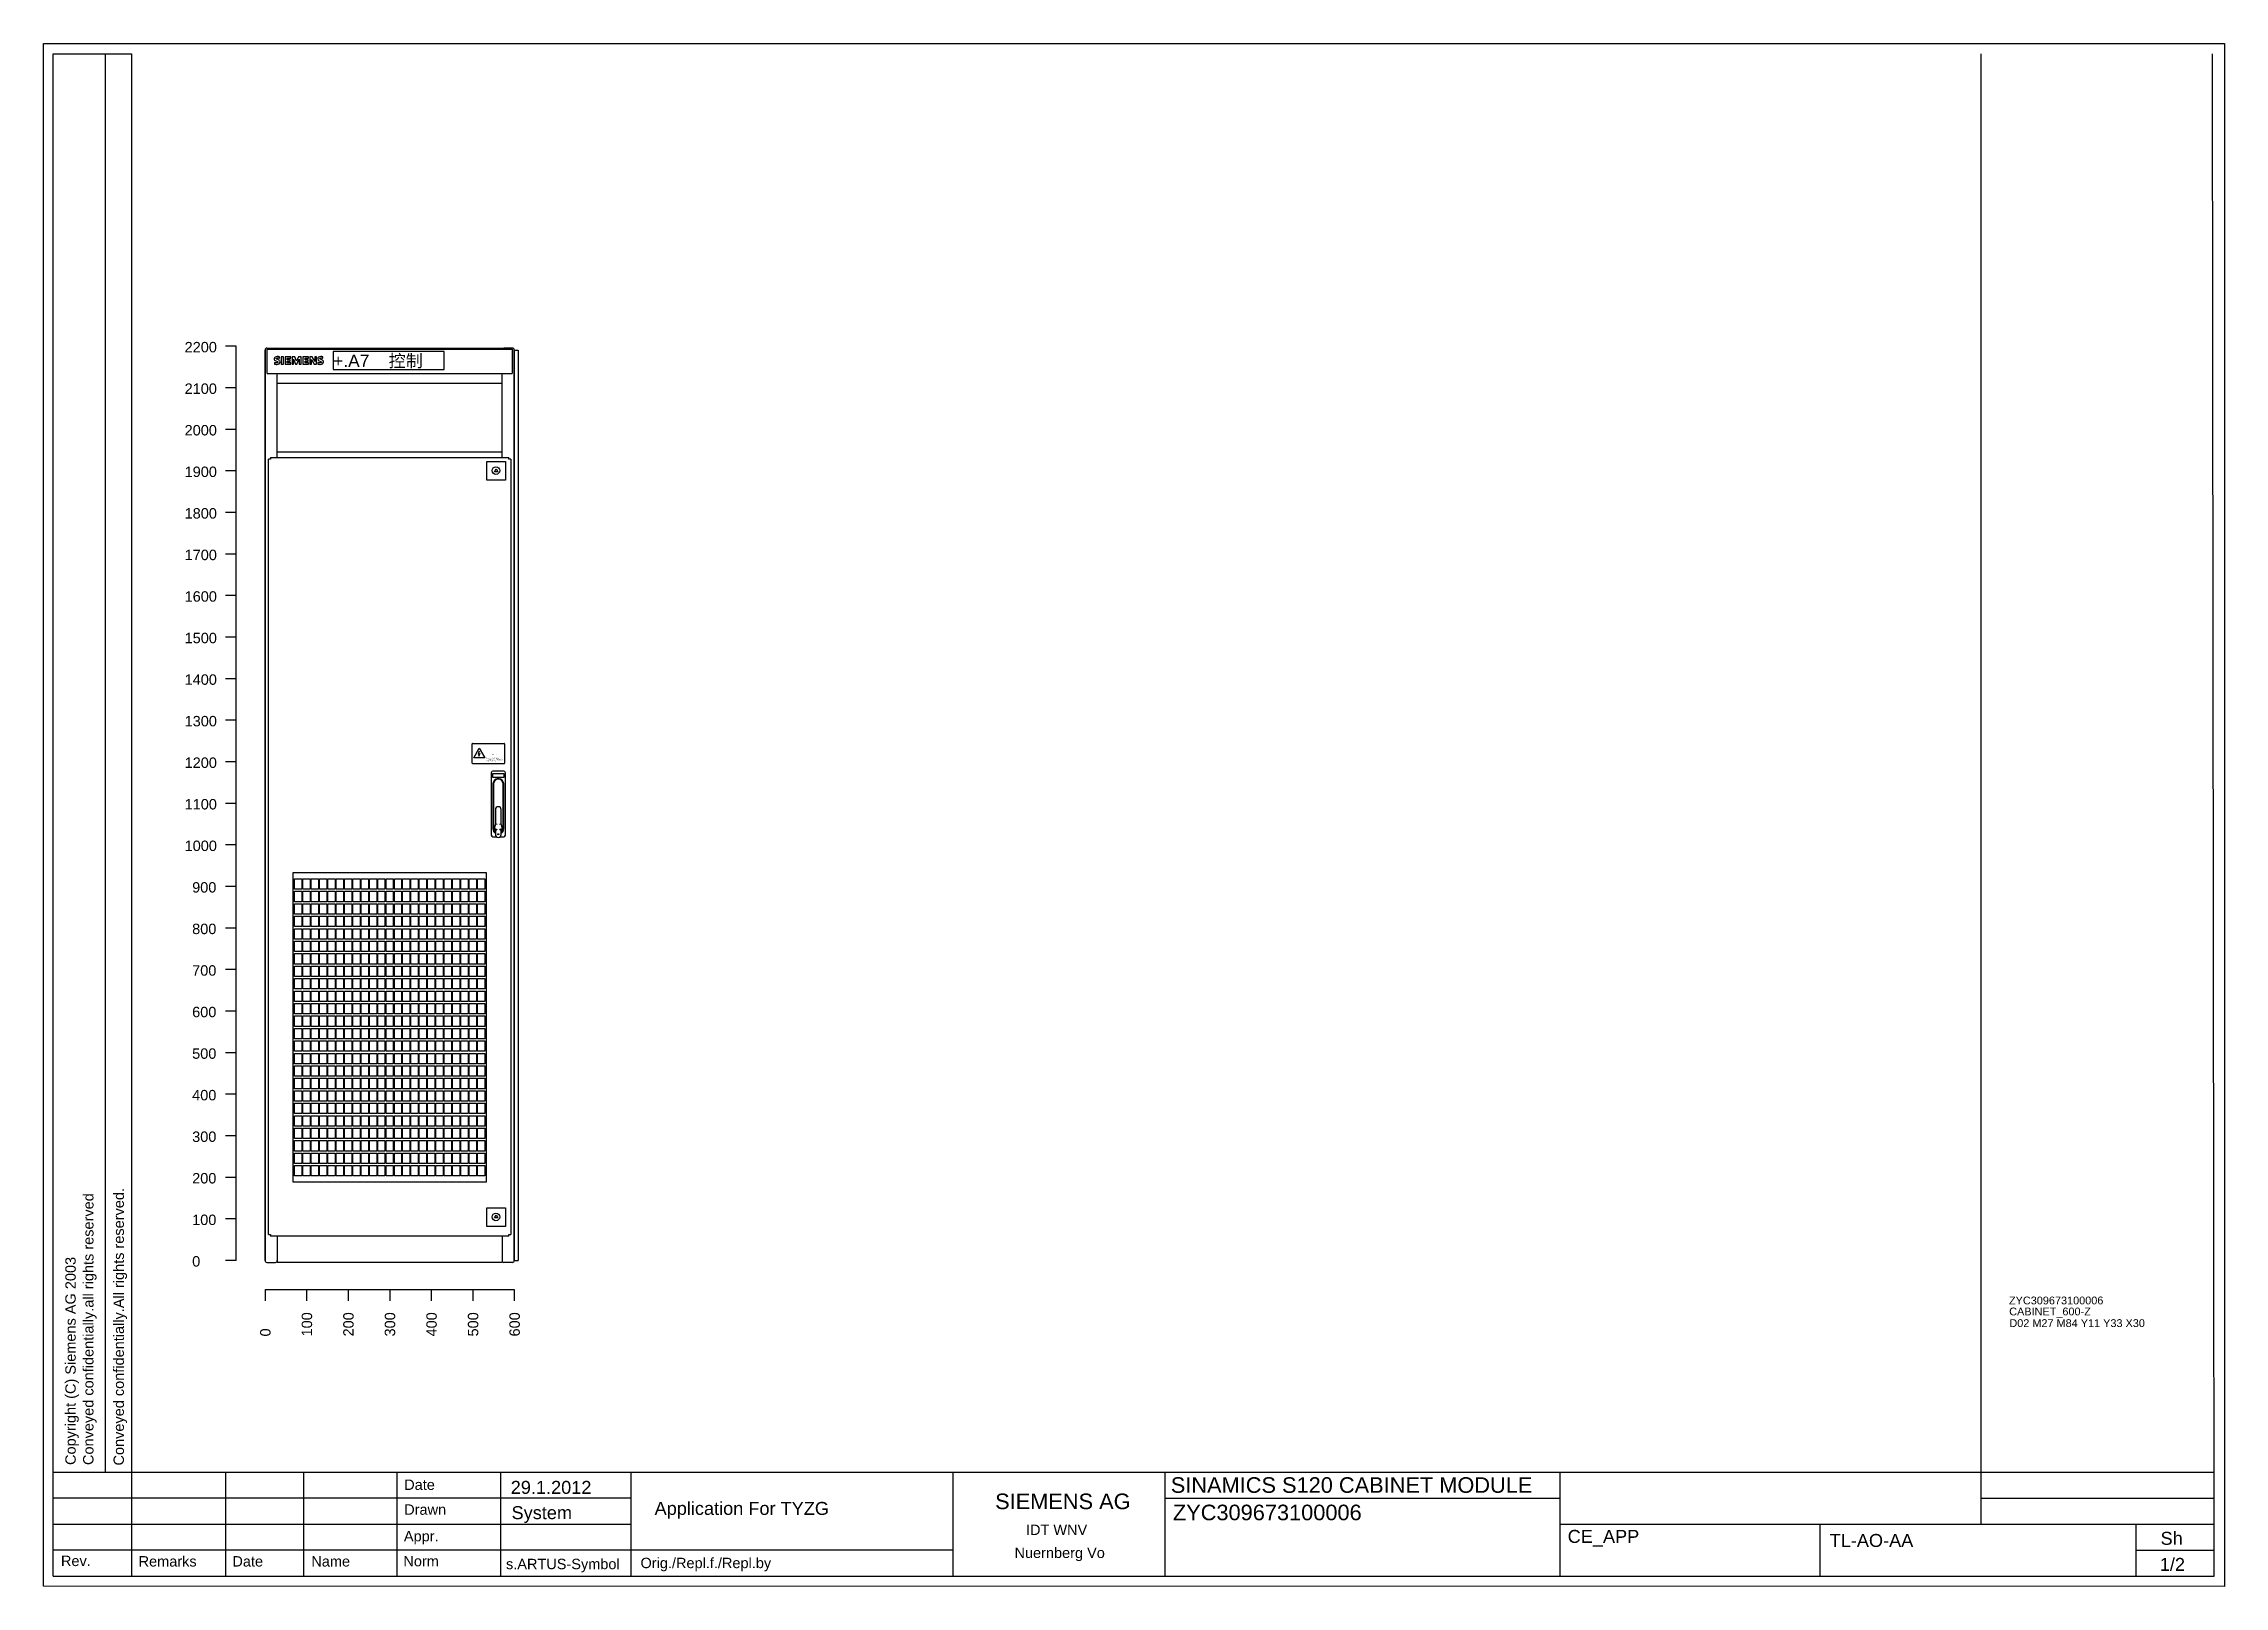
# Model space of a CAD drawing. Header units: inches. Extents: x 0 to 420, y 0 to 297.
import ezdxf
from ezdxf.enums import TextEntityAlignment as Align
from ezdxf.lldxf.tags import DXFTag

# ---------------------------------------------------------------- set-up
doc = ezdxf.new("R2010")
doc.units = ezdxf.units.IN
doc.layers.add('Default', color=7, linetype='Continuous')
doc.layers.add('DV1_Default', color=7, linetype='Continuous')
doc.styles.add('SEACAD_arial_ttf', font='arial.ttf', dxfattribs={"height": 0.2})
doc.styles.add('SEACAD_arial_ttfB', font='arial.ttf', dxfattribs={"height": 0.2})
tags = doc.linetypes.add('CENTER2', pattern=[1.125, 0.75, -0.125, 0.125, -0.125]).pattern_tags.tags
tags[10:11] = [DXFTag(74, 4), DXFTag(75, 0), DXFTag(340, '0'), DXFTag(46, 0.0), DXFTag(50, 0.0), DXFTag(44, 0.0), DXFTag(45, 0.0)]
tags[8:9] = [DXFTag(74, 4), DXFTag(75, 0), DXFTag(340, '0'), DXFTag(46, 0.0), DXFTag(50, 0.0), DXFTag(44, 0.0), DXFTag(45, 0.0)]
tags[6:7] = [DXFTag(74, 4), DXFTag(75, 0), DXFTag(340, '0'), DXFTag(46, 0.0), DXFTag(50, 0.0), DXFTag(44, 0.0), DXFTag(45, 0.0)]
tags[4:5] = [DXFTag(74, 4), DXFTag(75, 0), DXFTag(340, '0'), DXFTag(46, 0.0), DXFTag(50, 0.0), DXFTag(44, 0.0), DXFTag(45, 0.0)]

msp = doc.modelspace()

# ---------------------------------------------------------------- texts
at = {"layer": 'Default', "color": 7, "linetype": 'Continuous', "ltscale": 25.4, "style": 'SEACAD_arial_ttf'}
for s, p in [('Conveyed confidentially.all rights reserved', (8.08, 23.73)), ('Conveyed confidentially.All rights reserved.', (13.94, 23.64)), ('Copyright (C) Siemens AG 2003', (4.66, 23.74))]:
    msp.add_text(s, height=2, rotation=90, dxfattribs=at).set_placement(p, align=Align.TOP_LEFT)
for s, height, p in [('ZYC309673100006', 1.5, (378.9, 56.16)), ('CABINET_600-Z', 1.5, (378.94, 54.04)), ('D02 M27 M84 Y11 Y33 X30', 1.5, (378.98, 51.8)), ('SINAMICS S120 CABINET MODULE', 3, (217.51, 21.38)), ('Date', 2, (69.91, 20.94)), ('29.1.2012', 2.5, (90.42, 20.68)), ('SIEMENS AG', 3, (183.69, 18.24)), ('Drawn', 2, (69.91, 16.16)), ('System', 2.5, (90.58, 15.81)), ('Application For TYZG', 2.5, (118.12, 16.63)), ('ZYC309673100006', 3, (217.92, 16.1)), ('Appr.', 2, (69.85, 11.04)), ('IDT WNV', 2, (189.63, 12.26)), ('CE_APP', 2.5, (293.93, 11.24)), ('TL-AO-AA', 2.5, (344.37, 10.46)), ('Sh', 2.5, (408.09, 10.87)), ('Rev.', 2, (3.82, 6.28)), ('Remarks', 2, (18.77, 6.19)), ('Date', 2, (36.83, 6.19)), ('Name', 2, (52.03, 6.19)), ('Norm', 2, (69.75, 6.23)), ('s.ARTUS-Symbol', 2, (89.51, 5.68)), ('Orig./Repl.f./Repl.by', 2, (115.41, 5.88)), ('Nuernberg Vo', 2, (187.42, 7.83)), ('1/2', 2.5, (407.94, 5.85))]:
    msp.add_text(s, height=height, dxfattribs=at).set_placement(p, align=Align.TOP_LEFT)

# ---------------------------------------------------------------- blocks, each defined once
blk = doc.blocks.new('SE')
at = {"layer": 'Default', "color": 7, "linetype": 'Continuous', "ltscale": 25.4}
for p, q in [((85.82, 213.31), (85.82, 216.92)), ((85.82, 216.92), (89.43, 216.92)), ((87.28, 214.96), (87.59, 215.5)), ((87.92, 214.96), (87.28, 214.96)), ((87.59, 215.5), (87.92, 214.96)), ((89.43, 216.92), (89.43, 213.31)), ((89.43, 213.31), (85.82, 213.31)), ((85.82, 69.65), (85.82, 73.26)), ((85.82, 73.26), (89.43, 73.26)), ((87.28, 71.29), (87.59, 71.84)), ((87.59, 71.84), (87.92, 71.29)), ((89.43, 73.26), (89.43, 69.65)), ((89.43, 69.65), (85.82, 69.65)), ((87.92, 71.29), (87.28, 71.29))]:
    blk.add_line(p, q, dxfattribs=at)
for centre in [(87.58, 215.16), (87.58, 71.49)]:
    blk.add_circle(centre, 0.722, dxfattribs=at)
at = {"layer": 'DV1_Default', "color": 7, "linetype": 'Continuous', "ltscale": 25.4}
for p, q in [((37.57, 239.1), (35.53, 239.1)), ((37.57, 63.1), (37.57, 239.1)), ((43.11, 238.38), (43.11, 63.1)), ((43.11, 238.38), (43.11, 63.1)), ((43.11, 238.38), (43.11, 63.1)), ((43.11, 238.38), (43.11, 63.1)), ((43.11, 238.38), (43.11, 63.1)), ((43.11, 238.38), (43.11, 79.1)), ((43.11, 63.1), (43.11, 238.38)), ((43.11, 238.38), (43.11, 63.1)), ((43.11, 238.38), (43.11, 63.1)), ((43.11, 238.38), (43.11, 63.1)), ((43.11, 238.38), (43.11, 63.1)), ((43.11, 238.38), (43.11, 63.1)), ((43.11, 238.38), (43.11, 63.1)), ((43.11, 238.38), (43.11, 79.1)), ((43.11, 63.1), (43.11, 238.38)), ((43.11, 238.38), (43.11, 63.1)), ((43.11, 63.1), (43.11, 238.38)), ((43.11, 63.1), (43.11, 238.38)), ((43.11, 63.1), (43.11, 238.38)), ((43.11, 238.38), (43.11, 63.1)), ((43.11, 238.38), (43.11, 63.1)), ((43.11, 238.38), (43.11, 63.1)), ((43.11, 238.38), (43.11, 79.1)), ((43.11, 63.1), (43.11, 238.38)), ((43.11, 238.38), (43.11, 63.1)), ((43.11, 63.1), (43.11, 238.38)), ((43.47, 238.74), (45.11, 238.74)), ((43.47, 238.74), (45.11, 238.74)), ((43.47, 238.74), (90.75, 238.74)), ((43.5, 233.85), (43.5, 238.53)), ((43.5, 238.53), (90.7, 238.53)), ((44.91, 235.97), (44.91, 235.68)), ((45.2, 236.28), (45.49, 236.15)), ((45.69, 236.51), (45.43, 236.62)), ((45.47, 238.74), (88.75, 238.74)), ((45.47, 238.53), (45.47, 238.74)), ((45.9, 236.8), (45.9, 237.07)), ((46.64, 237.09), (46.22, 237.09)), ((46.22, 237.09), (46.22, 235.65)), ((46.22, 235.65), (46.64, 235.65)), ((46.64, 235.65), (46.64, 237.09)), ((48.05, 237.09), (46.98, 237.09)), ((46.98, 237.09), (46.98, 235.65)), ((46.98, 235.65), (48.05, 235.65)), ((47.4, 236.51), (47.4, 236.83)), ((47.4, 236.83), (48.05, 236.83)), ((47.97, 236.51), (47.4, 236.51)), ((47.4, 235.92), (47.4, 236.26)), ((47.4, 236.26), (47.97, 236.26)), ((48.05, 235.92), (47.4, 235.92)), ((47.97, 236.26), (47.97, 236.51)), ((48.05, 236.83), (48.05, 237.09)), ((48.05, 235.65), (48.05, 235.92)), ((48.83, 237.09), (48.31, 237.09)), ((48.31, 237.09), (48.31, 235.65)), ((48.31, 235.65), (48.59, 235.65)), ((48.59, 235.65), (48.59, 236.6)), ((48.59, 236.6), (48.99, 235.65)), ((49.2, 236.21), (48.83, 237.09)), ((48.99, 235.65), (49.26, 235.65)), ((49.57, 237.09), (49.2, 236.21)), ((49.26, 235.65), (49.67, 236.6)), ((50.09, 237.09), (49.57, 237.09)), ((49.67, 236.6), (49.67, 235.65)), ((49.67, 235.65), (50.09, 235.65)), ((50.09, 235.65), (50.09, 237.09)), ((51.48, 237.09), (50.41, 237.09)), ((50.41, 237.09), (50.41, 235.65)), ((50.41, 235.65), (51.5, 235.65)), ((50.83, 236.51), (50.83, 236.83)), ((50.83, 236.83), (51.48, 236.83)), ((51.4, 236.51), (50.83, 236.51)), ((50.83, 235.92), (50.83, 236.26)), ((50.83, 236.26), (51.4, 236.26)), ((51.5, 235.92), (50.83, 235.92)), ((51.4, 236.26), (51.4, 236.51)), ((51.48, 236.83), (51.48, 237.09)), ((51.5, 235.65), (51.5, 235.92)), ((52.21, 237.09), (51.74, 237.09)), ((51.74, 237.09), (51.74, 235.65)), ((51.74, 235.65), (52.03, 235.65)), ((52.03, 235.65), (52.03, 236.57)), ((52.03, 236.57), (52.55, 235.65)), ((52.73, 236.18), (52.21, 237.09)), ((52.55, 235.65), (53, 235.65)), ((53, 237.09), (52.73, 237.09)), ((52.73, 237.09), (52.73, 236.18)), ((53, 235.65), (53, 237.09)), ((53.26, 235.97), (53.26, 235.68)), ((53.56, 236.28), (53.85, 236.15)), ((54.04, 236.51), (53.78, 236.62)), ((54.27, 236.8), (54.27, 237.07)), ((88.75, 238.53), (88.75, 238.74)), ((90.75, 238.74), (89.11, 238.74)), ((90.75, 238.74), (89.11, 238.74)), ((90.7, 238.53), (90.7, 233.85)), ((91.11, 63.1), (91.11, 238.38)), ((91.11, 238.38), (91.11, 235.37)), ((91.11, 238.38), (91.11, 63.1)), ((91.11, 238.38), (91.11, 235.37)), ((91.11, 238.38), (91.11, 235.37)), ((91.11, 238.38), (91.83, 238.38)), ((91.83, 238.38), (91.83, 63.1)), ((37.57, 231.1), (35.53, 231.1)), ((43.5, 233.85), (90.7, 233.85)), ((45.47, 217.7), (45.47, 233.85)), ((45.47, 231.98), (88.75, 231.98)), ((88.75, 217.7), (88.75, 233.85)), ((37.57, 223.1), (35.53, 223.1)), ((43.11, 63.1), (43.11, 222.38)), ((43.11, 63.1), (43.11, 222.38)), ((43.11, 63.1), (43.11, 222.38)), ((43.11, 63.1), (43.11, 222.38)), ((43.11, 63.1), (43.11, 222.38)), ((43.11, 63.1), (43.11, 222.38)), ((43.11, 63.1), (43.11, 222.38)), ((43.11, 63.1), (43.11, 222.38)), ((43.11, 63.1), (43.11, 222.38)), ((43.11, 63.1), (43.11, 222.38)), ((43.11, 63.1), (43.11, 222.38)), ((43.11, 63.1), (43.11, 222.38)), ((43.11, 63.1), (43.11, 222.38)), ((43.11, 63.1), (43.11, 222.38)), ((43.11, 63.1), (43.11, 222.38)), ((43.11, 63.1), (43.11, 222.38)), ((43.11, 63.1), (43.11, 222.38)), ((43.11, 63.1), (43.11, 222.38)), ((43.11, 63.1), (43.11, 222.38)), ((45.47, 218.77), (88.75, 218.77)), ((91.11, 63.1), (91.11, 222.38)), ((37.57, 215.1), (35.53, 215.1)), ((44.15, 217.34), (43.79, 217.34)), ((43.79, 68.14), (43.79, 217.34)), ((44.15, 217.7), (44.15, 217.34)), ((44.15, 217.7), (90.07, 217.7)), ((90.07, 217.34), (90.07, 217.7)), ((90.43, 217.34), (90.07, 217.34)), ((90.43, 217.34), (90.43, 68.14)), ((37.57, 207.1), (35.53, 207.1)), ((37.57, 199.1), (35.53, 199.1)), ((37.57, 191.1), (35.53, 191.1)), ((37.57, 183.1), (35.53, 183.1)), ((37.57, 175.1), (35.53, 175.1)), ((37.57, 167.1), (35.53, 167.1)), ((37.57, 159.1), (35.53, 159.1)), ((86.67, 157), (86.67, 145)), ((89.15, 156.78), (86.91, 156.78)), ((86.91, 156.78), (86.91, 156.14)), ((86.91, 156.14), (89.15, 156.14)), ((89.07, 157.32), (86.99, 157.32)), ((89.15, 156.14), (89.15, 156.78)), ((89.39, 145), (89.39, 157)), ((86.99, 154.84), (86.99, 146.2)), ((87.11, 154.84), (87.11, 146.2)), ((88.95, 146.2), (88.95, 154.84)), ((89.07, 146.2), (89.07, 154.84)), ((37.57, 151.1), (35.53, 151.1)), ((87.47, 147.09), (87.42, 146.88)), ((87.47, 149.9), (87.47, 147.09)), ((87.79, 147.05), (87.47, 147.09)), ((88.59, 147.09), (88.27, 147.05)), ((88.59, 147.09), (88.59, 149.9)), ((88.65, 146.88), (88.59, 147.09)), ((37.57, 143.1), (35.53, 143.1)), ((86.99, 144.68), (87.69, 144.68)), ((87.42, 146.88), (87.19, 146.04)), ((87.57, 146.21), (87.19, 146.04)), ((87.19, 146.04), (87.47, 145.89)), ((87.79, 146.09), (87.47, 145.89)), ((87.47, 145.89), (87.47, 145.12)), ((88.59, 145.89), (88.27, 146.09)), ((88.38, 144.68), (89.07, 144.68)), ((88.87, 146.04), (88.5, 146.21)), ((88.59, 145.89), (88.87, 146.04)), ((88.59, 145.12), (88.59, 145.89)), ((88.87, 146.04), (88.65, 146.88)), ((37.57, 135.1), (35.53, 135.1)), ((48.81, 136.58), (50.21, 136.58)), ((48.81, 134.58), (48.81, 136.58)), ((50.21, 134.58), (48.81, 134.58)), ((50.21, 136.58), (50.21, 134.58)), ((50.41, 136.58), (51.81, 136.58)), ((50.41, 134.58), (50.41, 136.58)), ((51.81, 134.58), (50.41, 134.58)), ((51.81, 136.58), (51.81, 134.58)), ((52.01, 136.58), (53.41, 136.58)), ((52.01, 134.58), (52.01, 136.58)), ((53.41, 134.58), (52.01, 134.58)), ((53.41, 136.58), (53.41, 134.58)), ((53.61, 136.58), (55.01, 136.58)), ((53.61, 134.58), (53.61, 136.58)), ((55.01, 134.58), (53.61, 134.58)), ((55.01, 136.58), (55.01, 134.58)), ((55.21, 136.58), (56.61, 136.58)), ((55.21, 134.58), (55.21, 136.58)), ((56.61, 134.58), (55.21, 134.58)), ((56.61, 136.58), (56.61, 134.58)), ((56.81, 136.58), (58.21, 136.58)), ((56.81, 134.58), (56.81, 136.58)), ((58.21, 134.58), (56.81, 134.58)), ((58.21, 136.58), (58.21, 134.58)), ((58.41, 136.58), (59.81, 136.58)), ((58.41, 134.58), (58.41, 136.58)), ((59.81, 134.58), (58.41, 134.58)), ((59.81, 136.58), (59.81, 134.58)), ((60.01, 136.58), (61.41, 136.58)), ((60.01, 134.58), (60.01, 136.58)), ((61.41, 134.58), (60.01, 134.58)), ((61.41, 136.58), (61.41, 134.58)), ((61.61, 136.58), (63.01, 136.58)), ((61.61, 134.58), (61.61, 136.58)), ((63.01, 134.58), (61.61, 134.58)), ((63.01, 136.58), (63.01, 134.58)), ((63.21, 136.58), (64.61, 136.58)), ((63.21, 134.58), (63.21, 136.58)), ((64.61, 134.58), (63.21, 134.58)), ((64.61, 136.58), (64.61, 134.58)), ((64.81, 136.58), (66.21, 136.58)), ((64.81, 134.58), (64.81, 136.58)), ((66.21, 134.58), (64.81, 134.58)), ((66.21, 136.58), (66.21, 134.58)), ((66.41, 136.58), (67.81, 136.58)), ((66.41, 134.58), (66.41, 136.58)), ((67.81, 134.58), (66.41, 134.58)), ((67.81, 136.58), (67.81, 134.58)), ((68.01, 136.58), (69.41, 136.58)), ((68.01, 134.58), (68.01, 136.58)), ((69.41, 134.58), (68.01, 134.58)), ((69.41, 136.58), (69.41, 134.58)), ((69.61, 136.58), (71.01, 136.58)), ((69.61, 134.58), (69.61, 136.58)), ((71.01, 134.58), (69.61, 134.58)), ((71.01, 136.58), (71.01, 134.58)), ((71.21, 136.58), (72.61, 136.58)), ((71.21, 134.58), (71.21, 136.58)), ((72.61, 134.58), (71.21, 134.58)), ((72.61, 136.58), (72.61, 134.58)), ((72.81, 136.58), (74.21, 136.58)), ((72.81, 134.58), (72.81, 136.58)), ((74.21, 134.58), (72.81, 134.58)), ((74.21, 136.58), (74.21, 134.58)), ((74.41, 136.58), (75.81, 136.58)), ((74.41, 134.58), (74.41, 136.58)), ((75.81, 134.58), (74.41, 134.58)), ((75.81, 136.58), (75.81, 134.58)), ((76.01, 136.58), (77.41, 136.58)), ((76.01, 134.58), (76.01, 136.58)), ((77.41, 134.58), (76.01, 134.58)), ((77.41, 136.58), (77.41, 134.58)), ((77.61, 136.58), (79.01, 136.58)), ((77.61, 134.58), (77.61, 136.58)), ((79.01, 134.58), (77.61, 134.58)), ((79.01, 136.58), (79.01, 134.58)), ((79.21, 136.58), (80.61, 136.58)), ((79.21, 134.58), (79.21, 136.58)), ((80.61, 134.58), (79.21, 134.58)), ((80.61, 136.58), (80.61, 134.58)), ((80.81, 136.58), (82.21, 136.58)), ((80.81, 134.58), (80.81, 136.58)), ((82.21, 134.58), (80.81, 134.58)), ((82.21, 136.58), (82.21, 134.58)), ((82.41, 136.58), (83.81, 136.58)), ((82.41, 134.58), (82.41, 136.58)), ((83.81, 134.58), (82.41, 134.58)), ((83.81, 136.58), (83.81, 134.58)), ((84.01, 136.58), (85.41, 136.58)), ((84.01, 134.58), (84.01, 136.58)), ((85.41, 134.58), (84.01, 134.58)), ((85.41, 136.58), (85.41, 134.58)), ((48.81, 134.18), (50.21, 134.18)), ((48.81, 132.18), (48.81, 134.18)), ((50.21, 132.18), (48.81, 132.18)), ((48.81, 131.78), (50.21, 131.78)), ((48.81, 129.78), (48.81, 131.78)), ((50.21, 134.18), (50.21, 132.18)), ((50.21, 131.78), (50.21, 129.78)), ((50.41, 134.18), (51.81, 134.18)), ((50.41, 132.18), (50.41, 134.18)), ((51.81, 132.18), (50.41, 132.18)), ((50.41, 131.78), (51.81, 131.78)), ((50.41, 129.78), (50.41, 131.78)), ((51.81, 134.18), (51.81, 132.18)), ((51.81, 131.78), (51.81, 129.78)), ((52.01, 134.18), (53.41, 134.18)), ((52.01, 132.18), (52.01, 134.18)), ((53.41, 132.18), (52.01, 132.18)), ((52.01, 131.78), (53.41, 131.78)), ((52.01, 129.78), (52.01, 131.78)), ((53.41, 134.18), (53.41, 132.18)), ((53.41, 131.78), (53.41, 129.78)), ((53.61, 134.18), (55.01, 134.18)), ((53.61, 132.18), (53.61, 134.18)), ((55.01, 132.18), (53.61, 132.18)), ((53.61, 131.78), (55.01, 131.78)), ((53.61, 129.78), (53.61, 131.78)), ((55.01, 134.18), (55.01, 132.18)), ((55.01, 131.78), (55.01, 129.78)), ((55.21, 134.18), (56.61, 134.18)), ((55.21, 132.18), (55.21, 134.18)), ((56.61, 132.18), (55.21, 132.18)), ((55.21, 131.78), (56.61, 131.78)), ((55.21, 129.78), (55.21, 131.78)), ((56.61, 134.18), (56.61, 132.18)), ((56.61, 131.78), (56.61, 129.78)), ((56.81, 134.18), (58.21, 134.18)), ((56.81, 132.18), (56.81, 134.18)), ((58.21, 132.18), (56.81, 132.18)), ((56.81, 131.78), (58.21, 131.78)), ((56.81, 129.78), (56.81, 131.78)), ((58.21, 134.18), (58.21, 132.18)), ((58.21, 131.78), (58.21, 129.78)), ((58.41, 134.18), (59.81, 134.18)), ((58.41, 132.18), (58.41, 134.18)), ((59.81, 132.18), (58.41, 132.18)), ((58.41, 131.78), (59.81, 131.78)), ((58.41, 129.78), (58.41, 131.78)), ((59.81, 134.18), (59.81, 132.18)), ((59.81, 131.78), (59.81, 129.78)), ((60.01, 134.18), (61.41, 134.18)), ((60.01, 132.18), (60.01, 134.18)), ((61.41, 132.18), (60.01, 132.18)), ((60.01, 131.78), (61.41, 131.78)), ((60.01, 129.78), (60.01, 131.78)), ((61.41, 134.18), (61.41, 132.18)), ((61.41, 131.78), (61.41, 129.78)), ((61.61, 134.18), (63.01, 134.18)), ((61.61, 132.18), (61.61, 134.18)), ((63.01, 132.18), (61.61, 132.18)), ((61.61, 131.78), (63.01, 131.78)), ((61.61, 129.78), (61.61, 131.78)), ((63.01, 134.18), (63.01, 132.18)), ((63.01, 131.78), (63.01, 129.78)), ((63.21, 134.18), (64.61, 134.18)), ((63.21, 132.18), (63.21, 134.18)), ((64.61, 132.18), (63.21, 132.18)), ((63.21, 131.78), (64.61, 131.78)), ((63.21, 129.78), (63.21, 131.78)), ((64.61, 134.18), (64.61, 132.18)), ((64.61, 131.78), (64.61, 129.78)), ((64.81, 134.18), (66.21, 134.18)), ((64.81, 132.18), (64.81, 134.18)), ((66.21, 132.18), (64.81, 132.18)), ((64.81, 131.78), (66.21, 131.78)), ((64.81, 129.78), (64.81, 131.78)), ((66.21, 134.18), (66.21, 132.18)), ((66.21, 131.78), (66.21, 129.78)), ((66.41, 134.18), (67.81, 134.18)), ((66.41, 132.18), (66.41, 134.18)), ((67.81, 132.18), (66.41, 132.18)), ((66.41, 131.78), (67.81, 131.78)), ((66.41, 129.78), (66.41, 131.78)), ((67.81, 134.18), (67.81, 132.18)), ((67.81, 131.78), (67.81, 129.78)), ((68.01, 134.18), (69.41, 134.18)), ((68.01, 132.18), (68.01, 134.18)), ((69.41, 132.18), (68.01, 132.18)), ((68.01, 131.78), (69.41, 131.78)), ((68.01, 129.78), (68.01, 131.78)), ((69.41, 134.18), (69.41, 132.18)), ((69.41, 131.78), (69.41, 129.78)), ((69.61, 134.18), (71.01, 134.18)), ((69.61, 132.18), (69.61, 134.18)), ((71.01, 132.18), (69.61, 132.18)), ((69.61, 131.78), (71.01, 131.78)), ((69.61, 129.78), (69.61, 131.78)), ((71.01, 134.18), (71.01, 132.18)), ((71.01, 131.78), (71.01, 129.78)), ((71.21, 134.18), (72.61, 134.18)), ((71.21, 132.18), (71.21, 134.18)), ((72.61, 132.18), (71.21, 132.18)), ((71.21, 131.78), (72.61, 131.78)), ((71.21, 129.78), (71.21, 131.78)), ((72.61, 134.18), (72.61, 132.18)), ((72.61, 131.78), (72.61, 129.78)), ((72.81, 134.18), (74.21, 134.18)), ((72.81, 132.18), (72.81, 134.18)), ((74.21, 132.18), (72.81, 132.18)), ((72.81, 131.78), (74.21, 131.78)), ((72.81, 129.78), (72.81, 131.78)), ((74.21, 134.18), (74.21, 132.18)), ((74.21, 131.78), (74.21, 129.78)), ((74.41, 134.18), (75.81, 134.18)), ((74.41, 132.18), (74.41, 134.18)), ((75.81, 132.18), (74.41, 132.18)), ((74.41, 131.78), (75.81, 131.78)), ((74.41, 129.78), (74.41, 131.78)), ((75.81, 134.18), (75.81, 132.18)), ((75.81, 131.78), (75.81, 129.78)), ((76.01, 134.18), (77.41, 134.18)), ((76.01, 132.18), (76.01, 134.18)), ((77.41, 132.18), (76.01, 132.18)), ((76.01, 131.78), (77.41, 131.78)), ((76.01, 129.78), (76.01, 131.78)), ((77.41, 134.18), (77.41, 132.18)), ((77.41, 131.78), (77.41, 129.78)), ((77.61, 134.18), (79.01, 134.18)), ((77.61, 132.18), (77.61, 134.18)), ((79.01, 132.18), (77.61, 132.18)), ((77.61, 131.78), (79.01, 131.78)), ((77.61, 129.78), (77.61, 131.78)), ((79.01, 134.18), (79.01, 132.18)), ((79.01, 131.78), (79.01, 129.78)), ((79.21, 134.18), (80.61, 134.18)), ((79.21, 132.18), (79.21, 134.18)), ((80.61, 132.18), (79.21, 132.18)), ((79.21, 131.78), (80.61, 131.78)), ((79.21, 129.78), (79.21, 131.78)), ((80.61, 134.18), (80.61, 132.18)), ((80.61, 131.78), (80.61, 129.78)), ((80.81, 134.18), (82.21, 134.18)), ((80.81, 132.18), (80.81, 134.18)), ((82.21, 132.18), (80.81, 132.18)), ((80.81, 131.78), (82.21, 131.78)), ((80.81, 129.78), (80.81, 131.78)), ((82.21, 134.18), (82.21, 132.18)), ((82.21, 131.78), (82.21, 129.78)), ((82.41, 134.18), (83.81, 134.18)), ((82.41, 132.18), (82.41, 134.18)), ((83.81, 132.18), (82.41, 132.18)), ((82.41, 131.78), (83.81, 131.78)), ((82.41, 129.78), (82.41, 131.78)), ((83.81, 134.18), (83.81, 132.18)), ((83.81, 131.78), (83.81, 129.78)), ((84.01, 134.18), (85.41, 134.18)), ((84.01, 132.18), (84.01, 134.18)), ((85.41, 132.18), (84.01, 132.18)), ((84.01, 131.78), (85.41, 131.78)), ((84.01, 129.78), (84.01, 131.78)), ((85.41, 134.18), (85.41, 132.18)), ((85.41, 131.78), (85.41, 129.78)), ((37.57, 127.1), (35.53, 127.1)), ((50.21, 129.78), (48.81, 129.78)), ((48.81, 129.38), (50.21, 129.38)), ((48.81, 127.38), (48.81, 129.38)), ((50.21, 127.38), (48.81, 127.38)), ((48.81, 126.98), (50.21, 126.98)), ((48.81, 124.98), (48.81, 126.98)), ((50.21, 129.38), (50.21, 127.38)), ((50.21, 126.98), (50.21, 124.98)), ((51.81, 129.78), (50.41, 129.78)), ((50.41, 129.38), (51.81, 129.38)), ((50.41, 127.38), (50.41, 129.38)), ((51.81, 127.38), (50.41, 127.38)), ((50.41, 126.98), (51.81, 126.98)), ((50.41, 124.98), (50.41, 126.98)), ((51.81, 129.38), (51.81, 127.38)), ((51.81, 126.98), (51.81, 124.98)), ((53.41, 129.78), (52.01, 129.78)), ((52.01, 129.38), (53.41, 129.38)), ((52.01, 127.38), (52.01, 129.38)), ((53.41, 127.38), (52.01, 127.38)), ((52.01, 126.98), (53.41, 126.98)), ((52.01, 124.98), (52.01, 126.98)), ((53.41, 129.38), (53.41, 127.38)), ((53.41, 126.98), (53.41, 124.98)), ((55.01, 129.78), (53.61, 129.78)), ((53.61, 129.38), (55.01, 129.38)), ((53.61, 127.38), (53.61, 129.38)), ((55.01, 127.38), (53.61, 127.38)), ((53.61, 126.98), (55.01, 126.98)), ((53.61, 124.98), (53.61, 126.98)), ((55.01, 129.38), (55.01, 127.38)), ((55.01, 126.98), (55.01, 124.98)), ((56.61, 129.78), (55.21, 129.78)), ((55.21, 129.38), (56.61, 129.38)), ((55.21, 127.38), (55.21, 129.38)), ((56.61, 127.38), (55.21, 127.38)), ((55.21, 126.98), (56.61, 126.98)), ((55.21, 124.98), (55.21, 126.98)), ((56.61, 129.38), (56.61, 127.38)), ((56.61, 126.98), (56.61, 124.98)), ((58.21, 129.78), (56.81, 129.78)), ((56.81, 129.38), (58.21, 129.38)), ((56.81, 127.38), (56.81, 129.38)), ((58.21, 127.38), (56.81, 127.38)), ((56.81, 126.98), (58.21, 126.98)), ((56.81, 124.98), (56.81, 126.98)), ((58.21, 129.38), (58.21, 127.38)), ((58.21, 126.98), (58.21, 124.98)), ((59.81, 129.78), (58.41, 129.78)), ((58.41, 129.38), (59.81, 129.38)), ((58.41, 127.38), (58.41, 129.38)), ((59.81, 127.38), (58.41, 127.38)), ((58.41, 126.98), (59.81, 126.98)), ((58.41, 124.98), (58.41, 126.98)), ((59.81, 129.38), (59.81, 127.38)), ((59.81, 126.98), (59.81, 124.98)), ((61.41, 129.78), (60.01, 129.78)), ((60.01, 129.38), (61.41, 129.38)), ((60.01, 127.38), (60.01, 129.38)), ((61.41, 127.38), (60.01, 127.38)), ((60.01, 126.98), (61.41, 126.98)), ((60.01, 124.98), (60.01, 126.98)), ((61.41, 129.38), (61.41, 127.38)), ((61.41, 126.98), (61.41, 124.98)), ((63.01, 129.78), (61.61, 129.78)), ((61.61, 129.38), (63.01, 129.38)), ((61.61, 127.38), (61.61, 129.38)), ((63.01, 127.38), (61.61, 127.38)), ((61.61, 126.98), (63.01, 126.98)), ((61.61, 124.98), (61.61, 126.98)), ((63.01, 129.38), (63.01, 127.38)), ((63.01, 126.98), (63.01, 124.98)), ((64.61, 129.78), (63.21, 129.78)), ((63.21, 129.38), (64.61, 129.38)), ((63.21, 127.38), (63.21, 129.38)), ((64.61, 127.38), (63.21, 127.38)), ((63.21, 126.98), (64.61, 126.98)), ((63.21, 124.98), (63.21, 126.98)), ((64.61, 129.38), (64.61, 127.38)), ((64.61, 126.98), (64.61, 124.98)), ((66.21, 129.78), (64.81, 129.78)), ((64.81, 129.38), (66.21, 129.38)), ((64.81, 127.38), (64.81, 129.38)), ((66.21, 127.38), (64.81, 127.38)), ((64.81, 126.98), (66.21, 126.98)), ((64.81, 124.98), (64.81, 126.98)), ((66.21, 129.38), (66.21, 127.38)), ((66.21, 126.98), (66.21, 124.98)), ((67.81, 129.78), (66.41, 129.78)), ((66.41, 129.38), (67.81, 129.38)), ((66.41, 127.38), (66.41, 129.38)), ((67.81, 127.38), (66.41, 127.38)), ((66.41, 126.98), (67.81, 126.98)), ((66.41, 124.98), (66.41, 126.98)), ((67.81, 129.38), (67.81, 127.38)), ((67.81, 126.98), (67.81, 124.98)), ((69.41, 129.78), (68.01, 129.78)), ((68.01, 129.38), (69.41, 129.38)), ((68.01, 127.38), (68.01, 129.38)), ((69.41, 127.38), (68.01, 127.38)), ((68.01, 126.98), (69.41, 126.98)), ((68.01, 124.98), (68.01, 126.98)), ((69.41, 129.38), (69.41, 127.38)), ((69.41, 126.98), (69.41, 124.98)), ((71.01, 129.78), (69.61, 129.78)), ((69.61, 129.38), (71.01, 129.38)), ((69.61, 127.38), (69.61, 129.38)), ((71.01, 127.38), (69.61, 127.38)), ((69.61, 126.98), (71.01, 126.98)), ((69.61, 124.98), (69.61, 126.98)), ((71.01, 129.38), (71.01, 127.38)), ((71.01, 126.98), (71.01, 124.98)), ((72.61, 129.78), (71.21, 129.78)), ((71.21, 129.38), (72.61, 129.38)), ((71.21, 127.38), (71.21, 129.38)), ((72.61, 127.38), (71.21, 127.38)), ((71.21, 126.98), (72.61, 126.98)), ((71.21, 124.98), (71.21, 126.98)), ((72.61, 129.38), (72.61, 127.38)), ((72.61, 126.98), (72.61, 124.98)), ((74.21, 129.78), (72.81, 129.78)), ((72.81, 129.38), (74.21, 129.38)), ((72.81, 127.38), (72.81, 129.38)), ((74.21, 127.38), (72.81, 127.38)), ((72.81, 126.98), (74.21, 126.98)), ((72.81, 124.98), (72.81, 126.98)), ((74.21, 129.38), (74.21, 127.38)), ((74.21, 126.98), (74.21, 124.98)), ((75.81, 129.78), (74.41, 129.78)), ((74.41, 129.38), (75.81, 129.38)), ((74.41, 127.38), (74.41, 129.38)), ((75.81, 127.38), (74.41, 127.38)), ((74.41, 126.98), (75.81, 126.98)), ((74.41, 124.98), (74.41, 126.98)), ((75.81, 129.38), (75.81, 127.38)), ((75.81, 126.98), (75.81, 124.98)), ((77.41, 129.78), (76.01, 129.78)), ((76.01, 129.38), (77.41, 129.38)), ((76.01, 127.38), (76.01, 129.38)), ((77.41, 127.38), (76.01, 127.38)), ((76.01, 126.98), (77.41, 126.98)), ((76.01, 124.98), (76.01, 126.98)), ((77.41, 129.38), (77.41, 127.38)), ((77.41, 126.98), (77.41, 124.98)), ((79.01, 129.78), (77.61, 129.78)), ((77.61, 129.38), (79.01, 129.38)), ((77.61, 127.38), (77.61, 129.38)), ((79.01, 127.38), (77.61, 127.38)), ((77.61, 126.98), (79.01, 126.98)), ((77.61, 124.98), (77.61, 126.98)), ((79.01, 129.38), (79.01, 127.38)), ((79.01, 126.98), (79.01, 124.98)), ((80.61, 129.78), (79.21, 129.78)), ((79.21, 129.38), (80.61, 129.38)), ((79.21, 127.38), (79.21, 129.38)), ((80.61, 127.38), (79.21, 127.38)), ((79.21, 126.98), (80.61, 126.98)), ((79.21, 124.98), (79.21, 126.98)), ((80.61, 129.38), (80.61, 127.38)), ((80.61, 126.98), (80.61, 124.98)), ((82.21, 129.78), (80.81, 129.78)), ((80.81, 129.38), (82.21, 129.38)), ((80.81, 127.38), (80.81, 129.38)), ((82.21, 127.38), (80.81, 127.38)), ((80.81, 126.98), (82.21, 126.98)), ((80.81, 124.98), (80.81, 126.98)), ((82.21, 129.38), (82.21, 127.38)), ((82.21, 126.98), (82.21, 124.98)), ((83.81, 129.78), (82.41, 129.78)), ((82.41, 129.38), (83.81, 129.38)), ((82.41, 127.38), (82.41, 129.38)), ((83.81, 127.38), (82.41, 127.38)), ((82.41, 126.98), (83.81, 126.98)), ((82.41, 124.98), (82.41, 126.98)), ((83.81, 129.38), (83.81, 127.38)), ((83.81, 126.98), (83.81, 124.98)), ((85.41, 129.78), (84.01, 129.78)), ((84.01, 129.38), (85.41, 129.38)), ((84.01, 127.38), (84.01, 129.38)), ((85.41, 127.38), (84.01, 127.38)), ((84.01, 126.98), (85.41, 126.98)), ((84.01, 124.98), (84.01, 126.98)), ((85.41, 129.38), (85.41, 127.38)), ((85.41, 126.98), (85.41, 124.98)), ((50.21, 124.98), (48.81, 124.98)), ((48.81, 124.58), (50.21, 124.58)), ((48.81, 122.58), (48.81, 124.58)), ((50.21, 122.58), (48.81, 122.58)), ((48.81, 122.18), (50.21, 122.18)), ((48.81, 120.18), (48.81, 122.18)), ((50.21, 124.58), (50.21, 122.58)), ((50.21, 122.18), (50.21, 120.18)), ((51.81, 124.98), (50.41, 124.98)), ((50.41, 124.58), (51.81, 124.58)), ((50.41, 122.58), (50.41, 124.58)), ((51.81, 122.58), (50.41, 122.58)), ((50.41, 122.18), (51.81, 122.18)), ((50.41, 120.18), (50.41, 122.18)), ((51.81, 124.58), (51.81, 122.58)), ((51.81, 122.18), (51.81, 120.18)), ((53.41, 124.98), (52.01, 124.98)), ((52.01, 124.58), (53.41, 124.58)), ((52.01, 122.58), (52.01, 124.58)), ((53.41, 122.58), (52.01, 122.58)), ((52.01, 122.18), (53.41, 122.18)), ((52.01, 120.18), (52.01, 122.18)), ((53.41, 124.58), (53.41, 122.58)), ((53.41, 122.18), (53.41, 120.18)), ((55.01, 124.98), (53.61, 124.98)), ((53.61, 124.58), (55.01, 124.58)), ((53.61, 122.58), (53.61, 124.58)), ((55.01, 122.58), (53.61, 122.58)), ((53.61, 122.18), (55.01, 122.18)), ((53.61, 120.18), (53.61, 122.18)), ((55.01, 124.58), (55.01, 122.58)), ((55.01, 122.18), (55.01, 120.18)), ((56.61, 124.98), (55.21, 124.98)), ((55.21, 124.58), (56.61, 124.58)), ((55.21, 122.58), (55.21, 124.58)), ((56.61, 122.58), (55.21, 122.58)), ((55.21, 122.18), (56.61, 122.18)), ((55.21, 120.18), (55.21, 122.18)), ((56.61, 124.58), (56.61, 122.58)), ((56.61, 122.18), (56.61, 120.18)), ((58.21, 124.98), (56.81, 124.98)), ((56.81, 124.58), (58.21, 124.58)), ((56.81, 122.58), (56.81, 124.58)), ((58.21, 122.58), (56.81, 122.58)), ((56.81, 122.18), (58.21, 122.18)), ((56.81, 120.18), (56.81, 122.18)), ((58.21, 124.58), (58.21, 122.58)), ((58.21, 122.18), (58.21, 120.18)), ((59.81, 124.98), (58.41, 124.98)), ((58.41, 124.58), (59.81, 124.58)), ((58.41, 122.58), (58.41, 124.58)), ((59.81, 122.58), (58.41, 122.58)), ((58.41, 122.18), (59.81, 122.18)), ((58.41, 120.18), (58.41, 122.18)), ((59.81, 124.58), (59.81, 122.58)), ((59.81, 122.18), (59.81, 120.18)), ((61.41, 124.98), (60.01, 124.98)), ((60.01, 124.58), (61.41, 124.58)), ((60.01, 122.58), (60.01, 124.58)), ((61.41, 122.58), (60.01, 122.58)), ((60.01, 122.18), (61.41, 122.18)), ((60.01, 120.18), (60.01, 122.18)), ((61.41, 124.58), (61.41, 122.58)), ((61.41, 122.18), (61.41, 120.18)), ((63.01, 124.98), (61.61, 124.98)), ((61.61, 124.58), (63.01, 124.58)), ((61.61, 122.58), (61.61, 124.58)), ((63.01, 122.58), (61.61, 122.58)), ((61.61, 122.18), (63.01, 122.18)), ((61.61, 120.18), (61.61, 122.18)), ((63.01, 124.58), (63.01, 122.58)), ((63.01, 122.18), (63.01, 120.18)), ((64.61, 124.98), (63.21, 124.98)), ((63.21, 124.58), (64.61, 124.58)), ((63.21, 122.58), (63.21, 124.58)), ((64.61, 122.58), (63.21, 122.58)), ((63.21, 122.18), (64.61, 122.18)), ((63.21, 120.18), (63.21, 122.18)), ((64.61, 124.58), (64.61, 122.58)), ((64.61, 122.18), (64.61, 120.18)), ((66.21, 124.98), (64.81, 124.98)), ((64.81, 124.58), (66.21, 124.58)), ((64.81, 122.58), (64.81, 124.58)), ((66.21, 122.58), (64.81, 122.58)), ((64.81, 122.18), (66.21, 122.18)), ((64.81, 120.18), (64.81, 122.18)), ((66.21, 124.58), (66.21, 122.58)), ((66.21, 122.18), (66.21, 120.18)), ((67.81, 124.98), (66.41, 124.98)), ((66.41, 124.58), (67.81, 124.58)), ((66.41, 122.58), (66.41, 124.58)), ((67.81, 122.58), (66.41, 122.58)), ((66.41, 122.18), (67.81, 122.18)), ((66.41, 120.18), (66.41, 122.18)), ((67.81, 124.58), (67.81, 122.58)), ((67.81, 122.18), (67.81, 120.18)), ((69.41, 124.98), (68.01, 124.98)), ((68.01, 124.58), (69.41, 124.58)), ((68.01, 122.58), (68.01, 124.58)), ((69.41, 122.58), (68.01, 122.58)), ((68.01, 122.18), (69.41, 122.18)), ((68.01, 120.18), (68.01, 122.18)), ((69.41, 124.58), (69.41, 122.58)), ((69.41, 122.18), (69.41, 120.18)), ((71.01, 124.98), (69.61, 124.98)), ((69.61, 124.58), (71.01, 124.58)), ((69.61, 122.58), (69.61, 124.58)), ((71.01, 122.58), (69.61, 122.58)), ((69.61, 122.18), (71.01, 122.18)), ((69.61, 120.18), (69.61, 122.18)), ((71.01, 124.58), (71.01, 122.58)), ((71.01, 122.18), (71.01, 120.18)), ((72.61, 124.98), (71.21, 124.98)), ((71.21, 124.58), (72.61, 124.58)), ((71.21, 122.58), (71.21, 124.58)), ((72.61, 122.58), (71.21, 122.58)), ((71.21, 122.18), (72.61, 122.18)), ((71.21, 120.18), (71.21, 122.18)), ((72.61, 124.58), (72.61, 122.58)), ((72.61, 122.18), (72.61, 120.18)), ((74.21, 124.98), (72.81, 124.98)), ((72.81, 124.58), (74.21, 124.58)), ((72.81, 122.58), (72.81, 124.58)), ((74.21, 122.58), (72.81, 122.58)), ((72.81, 122.18), (74.21, 122.18)), ((72.81, 120.18), (72.81, 122.18)), ((74.21, 124.58), (74.21, 122.58)), ((74.21, 122.18), (74.21, 120.18)), ((75.81, 124.98), (74.41, 124.98)), ((74.41, 124.58), (75.81, 124.58)), ((74.41, 122.58), (74.41, 124.58)), ((75.81, 122.58), (74.41, 122.58)), ((74.41, 122.18), (75.81, 122.18)), ((74.41, 120.18), (74.41, 122.18)), ((75.81, 124.58), (75.81, 122.58)), ((75.81, 122.18), (75.81, 120.18)), ((77.41, 124.98), (76.01, 124.98)), ((76.01, 124.58), (77.41, 124.58)), ((76.01, 122.58), (76.01, 124.58)), ((77.41, 122.58), (76.01, 122.58)), ((76.01, 122.18), (77.41, 122.18)), ((76.01, 120.18), (76.01, 122.18)), ((77.41, 124.58), (77.41, 122.58)), ((77.41, 122.18), (77.41, 120.18)), ((79.01, 124.98), (77.61, 124.98)), ((77.61, 124.58), (79.01, 124.58)), ((77.61, 122.58), (77.61, 124.58)), ((79.01, 122.58), (77.61, 122.58)), ((77.61, 122.18), (79.01, 122.18)), ((77.61, 120.18), (77.61, 122.18)), ((79.01, 124.58), (79.01, 122.58)), ((79.01, 122.18), (79.01, 120.18)), ((80.61, 124.98), (79.21, 124.98)), ((79.21, 124.58), (80.61, 124.58)), ((79.21, 122.58), (79.21, 124.58)), ((80.61, 122.58), (79.21, 122.58)), ((79.21, 122.18), (80.61, 122.18)), ((79.21, 120.18), (79.21, 122.18)), ((80.61, 124.58), (80.61, 122.58)), ((80.61, 122.18), (80.61, 120.18)), ((82.21, 124.98), (80.81, 124.98)), ((80.81, 124.58), (82.21, 124.58)), ((80.81, 122.58), (80.81, 124.58)), ((82.21, 122.58), (80.81, 122.58)), ((80.81, 122.18), (82.21, 122.18)), ((80.81, 120.18), (80.81, 122.18)), ((82.21, 124.58), (82.21, 122.58)), ((82.21, 122.18), (82.21, 120.18)), ((83.81, 124.98), (82.41, 124.98)), ((82.41, 124.58), (83.81, 124.58)), ((82.41, 122.58), (82.41, 124.58)), ((83.81, 122.58), (82.41, 122.58)), ((82.41, 122.18), (83.81, 122.18)), ((82.41, 120.18), (82.41, 122.18)), ((83.81, 124.58), (83.81, 122.58)), ((83.81, 122.18), (83.81, 120.18)), ((85.41, 124.98), (84.01, 124.98)), ((84.01, 124.58), (85.41, 124.58)), ((84.01, 122.58), (84.01, 124.58)), ((85.41, 122.58), (84.01, 122.58)), ((84.01, 122.18), (85.41, 122.18)), ((84.01, 120.18), (84.01, 122.18)), ((85.41, 124.58), (85.41, 122.58)), ((85.41, 122.18), (85.41, 120.18)), ((37.57, 119.1), (35.53, 119.1)), ((50.21, 120.18), (48.81, 120.18)), ((48.81, 119.78), (50.21, 119.78)), ((48.81, 117.78), (48.81, 119.78)), ((50.21, 117.78), (48.81, 117.78)), ((50.21, 119.78), (50.21, 117.78)), ((51.81, 120.18), (50.41, 120.18)), ((50.41, 119.78), (51.81, 119.78)), ((50.41, 117.78), (50.41, 119.78)), ((51.81, 117.78), (50.41, 117.78)), ((51.81, 119.78), (51.81, 117.78)), ((53.41, 120.18), (52.01, 120.18)), ((52.01, 119.78), (53.41, 119.78)), ((52.01, 117.78), (52.01, 119.78)), ((53.41, 117.78), (52.01, 117.78)), ((53.41, 119.78), (53.41, 117.78)), ((55.01, 120.18), (53.61, 120.18)), ((53.61, 119.78), (55.01, 119.78)), ((53.61, 117.78), (53.61, 119.78)), ((55.01, 117.78), (53.61, 117.78)), ((55.01, 119.78), (55.01, 117.78)), ((56.61, 120.18), (55.21, 120.18)), ((55.21, 119.78), (56.61, 119.78)), ((55.21, 117.78), (55.21, 119.78)), ((56.61, 117.78), (55.21, 117.78)), ((56.61, 119.78), (56.61, 117.78)), ((58.21, 120.18), (56.81, 120.18)), ((56.81, 119.78), (58.21, 119.78)), ((56.81, 117.78), (56.81, 119.78)), ((58.21, 117.78), (56.81, 117.78)), ((58.21, 119.78), (58.21, 117.78)), ((59.81, 120.18), (58.41, 120.18)), ((58.41, 119.78), (59.81, 119.78)), ((58.41, 117.78), (58.41, 119.78)), ((59.81, 117.78), (58.41, 117.78)), ((59.81, 119.78), (59.81, 117.78)), ((61.41, 120.18), (60.01, 120.18)), ((60.01, 119.78), (61.41, 119.78)), ((60.01, 117.78), (60.01, 119.78)), ((61.41, 117.78), (60.01, 117.78)), ((61.41, 119.78), (61.41, 117.78)), ((63.01, 120.18), (61.61, 120.18)), ((61.61, 119.78), (63.01, 119.78)), ((61.61, 117.78), (61.61, 119.78)), ((63.01, 117.78), (61.61, 117.78)), ((63.01, 119.78), (63.01, 117.78)), ((64.61, 120.18), (63.21, 120.18)), ((63.21, 119.78), (64.61, 119.78)), ((63.21, 117.78), (63.21, 119.78)), ((64.61, 117.78), (63.21, 117.78)), ((64.61, 119.78), (64.61, 117.78)), ((66.21, 120.18), (64.81, 120.18)), ((64.81, 119.78), (66.21, 119.78)), ((64.81, 117.78), (64.81, 119.78)), ((66.21, 117.78), (64.81, 117.78)), ((66.21, 119.78), (66.21, 117.78)), ((67.81, 120.18), (66.41, 120.18)), ((66.41, 119.78), (67.81, 119.78)), ((66.41, 117.78), (66.41, 119.78)), ((67.81, 117.78), (66.41, 117.78)), ((67.81, 119.78), (67.81, 117.78)), ((69.41, 120.18), (68.01, 120.18)), ((68.01, 119.78), (69.41, 119.78)), ((68.01, 117.78), (68.01, 119.78)), ((69.41, 117.78), (68.01, 117.78)), ((69.41, 119.78), (69.41, 117.78)), ((71.01, 120.18), (69.61, 120.18)), ((69.61, 119.78), (71.01, 119.78)), ((69.61, 117.78), (69.61, 119.78)), ((71.01, 117.78), (69.61, 117.78)), ((71.01, 119.78), (71.01, 117.78)), ((72.61, 120.18), (71.21, 120.18)), ((71.21, 119.78), (72.61, 119.78)), ((71.21, 117.78), (71.21, 119.78)), ((72.61, 117.78), (71.21, 117.78)), ((72.61, 119.78), (72.61, 117.78)), ((74.21, 120.18), (72.81, 120.18)), ((72.81, 119.78), (74.21, 119.78)), ((72.81, 117.78), (72.81, 119.78)), ((74.21, 117.78), (72.81, 117.78)), ((74.21, 119.78), (74.21, 117.78)), ((75.81, 120.18), (74.41, 120.18)), ((74.41, 119.78), (75.81, 119.78)), ((74.41, 117.78), (74.41, 119.78)), ((75.81, 117.78), (74.41, 117.78)), ((75.81, 119.78), (75.81, 117.78)), ((77.41, 120.18), (76.01, 120.18)), ((76.01, 119.78), (77.41, 119.78)), ((76.01, 117.78), (76.01, 119.78)), ((77.41, 117.78), (76.01, 117.78)), ((77.41, 119.78), (77.41, 117.78)), ((79.01, 120.18), (77.61, 120.18)), ((77.61, 119.78), (79.01, 119.78)), ((77.61, 117.78), (77.61, 119.78)), ((79.01, 117.78), (77.61, 117.78)), ((79.01, 119.78), (79.01, 117.78)), ((80.61, 120.18), (79.21, 120.18)), ((79.21, 119.78), (80.61, 119.78)), ((79.21, 117.78), (79.21, 119.78)), ((80.61, 117.78), (79.21, 117.78)), ((80.61, 119.78), (80.61, 117.78)), ((82.21, 120.18), (80.81, 120.18)), ((80.81, 119.78), (82.21, 119.78)), ((80.81, 117.78), (80.81, 119.78)), ((82.21, 117.78), (80.81, 117.78)), ((82.21, 119.78), (82.21, 117.78)), ((83.81, 120.18), (82.41, 120.18)), ((82.41, 119.78), (83.81, 119.78)), ((82.41, 117.78), (82.41, 119.78)), ((83.81, 117.78), (82.41, 117.78)), ((83.81, 119.78), (83.81, 117.78)), ((85.41, 120.18), (84.01, 120.18)), ((84.01, 119.78), (85.41, 119.78)), ((84.01, 117.78), (84.01, 119.78)), ((85.41, 117.78), (84.01, 117.78)), ((85.41, 119.78), (85.41, 117.78)), ((48.81, 117.38), (50.21, 117.38)), ((48.81, 115.38), (48.81, 117.38)), ((50.21, 115.38), (48.81, 115.38)), ((48.81, 114.98), (50.21, 114.98)), ((48.81, 112.98), (48.81, 114.98)), ((50.21, 117.38), (50.21, 115.38)), ((50.21, 114.98), (50.21, 112.98)), ((50.41, 117.38), (51.81, 117.38)), ((50.41, 115.38), (50.41, 117.38)), ((51.81, 115.38), (50.41, 115.38)), ((50.41, 114.98), (51.81, 114.98)), ((50.41, 112.98), (50.41, 114.98)), ((51.81, 117.38), (51.81, 115.38)), ((51.81, 114.98), (51.81, 112.98)), ((52.01, 117.38), (53.41, 117.38)), ((52.01, 115.38), (52.01, 117.38)), ((53.41, 115.38), (52.01, 115.38)), ((52.01, 114.98), (53.41, 114.98)), ((52.01, 112.98), (52.01, 114.98)), ((53.41, 117.38), (53.41, 115.38)), ((53.41, 114.98), (53.41, 112.98)), ((53.61, 117.38), (55.01, 117.38)), ((53.61, 115.38), (53.61, 117.38)), ((55.01, 115.38), (53.61, 115.38)), ((53.61, 114.98), (55.01, 114.98)), ((53.61, 112.98), (53.61, 114.98)), ((55.01, 117.38), (55.01, 115.38)), ((55.01, 114.98), (55.01, 112.98)), ((55.21, 117.38), (56.61, 117.38)), ((55.21, 115.38), (55.21, 117.38)), ((56.61, 115.38), (55.21, 115.38)), ((55.21, 114.98), (56.61, 114.98)), ((55.21, 112.98), (55.21, 114.98)), ((56.61, 117.38), (56.61, 115.38)), ((56.61, 114.98), (56.61, 112.98)), ((56.81, 117.38), (58.21, 117.38)), ((56.81, 115.38), (56.81, 117.38)), ((58.21, 115.38), (56.81, 115.38)), ((56.81, 114.98), (58.21, 114.98)), ((56.81, 112.98), (56.81, 114.98)), ((58.21, 117.38), (58.21, 115.38)), ((58.21, 114.98), (58.21, 112.98)), ((58.41, 117.38), (59.81, 117.38)), ((58.41, 115.38), (58.41, 117.38)), ((59.81, 115.38), (58.41, 115.38)), ((58.41, 114.98), (59.81, 114.98)), ((58.41, 112.98), (58.41, 114.98)), ((59.81, 117.38), (59.81, 115.38)), ((59.81, 114.98), (59.81, 112.98)), ((60.01, 117.38), (61.41, 117.38)), ((60.01, 115.38), (60.01, 117.38)), ((61.41, 115.38), (60.01, 115.38)), ((60.01, 114.98), (61.41, 114.98)), ((60.01, 112.98), (60.01, 114.98)), ((61.41, 117.38), (61.41, 115.38)), ((61.41, 114.98), (61.41, 112.98)), ((61.61, 117.38), (63.01, 117.38)), ((61.61, 115.38), (61.61, 117.38)), ((63.01, 115.38), (61.61, 115.38)), ((61.61, 114.98), (63.01, 114.98)), ((61.61, 112.98), (61.61, 114.98)), ((63.01, 117.38), (63.01, 115.38)), ((63.01, 114.98), (63.01, 112.98)), ((63.21, 117.38), (64.61, 117.38)), ((63.21, 115.38), (63.21, 117.38)), ((64.61, 115.38), (63.21, 115.38)), ((63.21, 114.98), (64.61, 114.98)), ((63.21, 112.98), (63.21, 114.98)), ((64.61, 117.38), (64.61, 115.38)), ((64.61, 114.98), (64.61, 112.98)), ((64.81, 117.38), (66.21, 117.38)), ((64.81, 115.38), (64.81, 117.38)), ((66.21, 115.38), (64.81, 115.38)), ((64.81, 114.98), (66.21, 114.98)), ((64.81, 112.98), (64.81, 114.98)), ((66.21, 117.38), (66.21, 115.38)), ((66.21, 114.98), (66.21, 112.98)), ((66.41, 117.38), (67.81, 117.38)), ((66.41, 115.38), (66.41, 117.38)), ((67.81, 115.38), (66.41, 115.38)), ((66.41, 114.98), (67.81, 114.98)), ((66.41, 112.98), (66.41, 114.98)), ((67.81, 117.38), (67.81, 115.38)), ((67.81, 114.98), (67.81, 112.98)), ((68.01, 117.38), (69.41, 117.38)), ((68.01, 115.38), (68.01, 117.38)), ((69.41, 115.38), (68.01, 115.38)), ((68.01, 114.98), (69.41, 114.98)), ((68.01, 112.98), (68.01, 114.98)), ((69.41, 117.38), (69.41, 115.38)), ((69.41, 114.98), (69.41, 112.98)), ((69.61, 117.38), (71.01, 117.38)), ((69.61, 115.38), (69.61, 117.38)), ((71.01, 115.38), (69.61, 115.38)), ((69.61, 114.98), (71.01, 114.98)), ((69.61, 112.98), (69.61, 114.98)), ((71.01, 117.38), (71.01, 115.38)), ((71.01, 114.98), (71.01, 112.98)), ((71.21, 117.38), (72.61, 117.38)), ((71.21, 115.38), (71.21, 117.38)), ((72.61, 115.38), (71.21, 115.38)), ((71.21, 114.98), (72.61, 114.98)), ((71.21, 112.98), (71.21, 114.98)), ((72.61, 117.38), (72.61, 115.38)), ((72.61, 114.98), (72.61, 112.98)), ((72.81, 117.38), (74.21, 117.38)), ((72.81, 115.38), (72.81, 117.38)), ((74.21, 115.38), (72.81, 115.38)), ((72.81, 114.98), (74.21, 114.98)), ((72.81, 112.98), (72.81, 114.98)), ((74.21, 117.38), (74.21, 115.38)), ((74.21, 114.98), (74.21, 112.98)), ((74.41, 117.38), (75.81, 117.38)), ((74.41, 115.38), (74.41, 117.38)), ((75.81, 115.38), (74.41, 115.38)), ((74.41, 114.98), (75.81, 114.98)), ((74.41, 112.98), (74.41, 114.98)), ((75.81, 117.38), (75.81, 115.38)), ((75.81, 114.98), (75.81, 112.98)), ((76.01, 117.38), (77.41, 117.38)), ((76.01, 115.38), (76.01, 117.38)), ((77.41, 115.38), (76.01, 115.38)), ((76.01, 114.98), (77.41, 114.98)), ((76.01, 112.98), (76.01, 114.98)), ((77.41, 117.38), (77.41, 115.38)), ((77.41, 114.98), (77.41, 112.98)), ((77.61, 117.38), (79.01, 117.38)), ((77.61, 115.38), (77.61, 117.38)), ((79.01, 115.38), (77.61, 115.38)), ((77.61, 114.98), (79.01, 114.98)), ((77.61, 112.98), (77.61, 114.98)), ((79.01, 117.38), (79.01, 115.38)), ((79.01, 114.98), (79.01, 112.98)), ((79.21, 117.38), (80.61, 117.38)), ((79.21, 115.38), (79.21, 117.38)), ((80.61, 115.38), (79.21, 115.38)), ((79.21, 114.98), (80.61, 114.98)), ((79.21, 112.98), (79.21, 114.98)), ((80.61, 117.38), (80.61, 115.38)), ((80.61, 114.98), (80.61, 112.98)), ((80.81, 117.38), (82.21, 117.38)), ((80.81, 115.38), (80.81, 117.38)), ((82.21, 115.38), (80.81, 115.38)), ((80.81, 114.98), (82.21, 114.98)), ((80.81, 112.98), (80.81, 114.98)), ((82.21, 117.38), (82.21, 115.38)), ((82.21, 114.98), (82.21, 112.98)), ((82.41, 117.38), (83.81, 117.38)), ((82.41, 115.38), (82.41, 117.38)), ((83.81, 115.38), (82.41, 115.38)), ((82.41, 114.98), (83.81, 114.98)), ((82.41, 112.98), (82.41, 114.98)), ((83.81, 117.38), (83.81, 115.38)), ((83.81, 114.98), (83.81, 112.98)), ((84.01, 117.38), (85.41, 117.38)), ((84.01, 115.38), (84.01, 117.38)), ((85.41, 115.38), (84.01, 115.38)), ((84.01, 114.98), (85.41, 114.98)), ((84.01, 112.98), (84.01, 114.98)), ((85.41, 117.38), (85.41, 115.38)), ((85.41, 114.98), (85.41, 112.98)), ((37.57, 111.1), (35.53, 111.1)), ((50.21, 112.98), (48.81, 112.98)), ((48.81, 112.58), (50.21, 112.58)), ((48.81, 110.58), (48.81, 112.58)), ((50.21, 110.58), (48.81, 110.58)), ((48.81, 110.18), (50.21, 110.18)), ((48.81, 108.18), (48.81, 110.18)), ((50.21, 112.58), (50.21, 110.58)), ((50.21, 110.18), (50.21, 108.18)), ((51.81, 112.98), (50.41, 112.98)), ((50.41, 112.58), (51.81, 112.58)), ((50.41, 110.58), (50.41, 112.58)), ((51.81, 110.58), (50.41, 110.58)), ((50.41, 110.18), (51.81, 110.18)), ((50.41, 108.18), (50.41, 110.18)), ((51.81, 112.58), (51.81, 110.58)), ((51.81, 110.18), (51.81, 108.18)), ((53.41, 112.98), (52.01, 112.98)), ((52.01, 112.58), (53.41, 112.58)), ((52.01, 110.58), (52.01, 112.58)), ((53.41, 110.58), (52.01, 110.58)), ((52.01, 110.18), (53.41, 110.18)), ((52.01, 108.18), (52.01, 110.18)), ((53.41, 112.58), (53.41, 110.58)), ((53.41, 110.18), (53.41, 108.18)), ((55.01, 112.98), (53.61, 112.98)), ((53.61, 112.58), (55.01, 112.58)), ((53.61, 110.58), (53.61, 112.58)), ((55.01, 110.58), (53.61, 110.58)), ((53.61, 110.18), (55.01, 110.18)), ((53.61, 108.18), (53.61, 110.18)), ((55.01, 112.58), (55.01, 110.58)), ((55.01, 110.18), (55.01, 108.18)), ((56.61, 112.98), (55.21, 112.98)), ((55.21, 112.58), (56.61, 112.58)), ((55.21, 110.58), (55.21, 112.58)), ((56.61, 110.58), (55.21, 110.58)), ((55.21, 110.18), (56.61, 110.18)), ((55.21, 108.18), (55.21, 110.18)), ((56.61, 112.58), (56.61, 110.58)), ((56.61, 110.18), (56.61, 108.18)), ((58.21, 112.98), (56.81, 112.98)), ((56.81, 112.58), (58.21, 112.58)), ((56.81, 110.58), (56.81, 112.58)), ((58.21, 110.58), (56.81, 110.58)), ((56.81, 110.18), (58.21, 110.18)), ((56.81, 108.18), (56.81, 110.18)), ((58.21, 112.58), (58.21, 110.58)), ((58.21, 110.18), (58.21, 108.18)), ((59.81, 112.98), (58.41, 112.98)), ((58.41, 112.58), (59.81, 112.58)), ((58.41, 110.58), (58.41, 112.58)), ((59.81, 110.58), (58.41, 110.58)), ((58.41, 110.18), (59.81, 110.18)), ((58.41, 108.18), (58.41, 110.18)), ((59.81, 112.58), (59.81, 110.58)), ((59.81, 110.18), (59.81, 108.18)), ((61.41, 112.98), (60.01, 112.98)), ((60.01, 112.58), (61.41, 112.58)), ((60.01, 110.58), (60.01, 112.58)), ((61.41, 110.58), (60.01, 110.58)), ((60.01, 110.18), (61.41, 110.18)), ((60.01, 108.18), (60.01, 110.18)), ((61.41, 112.58), (61.41, 110.58)), ((61.41, 110.18), (61.41, 108.18)), ((63.01, 112.98), (61.61, 112.98)), ((61.61, 112.58), (63.01, 112.58)), ((61.61, 110.58), (61.61, 112.58)), ((63.01, 110.58), (61.61, 110.58)), ((61.61, 110.18), (63.01, 110.18)), ((61.61, 108.18), (61.61, 110.18)), ((63.01, 112.58), (63.01, 110.58)), ((63.01, 110.18), (63.01, 108.18)), ((64.61, 112.98), (63.21, 112.98)), ((63.21, 112.58), (64.61, 112.58)), ((63.21, 110.58), (63.21, 112.58)), ((64.61, 110.58), (63.21, 110.58)), ((63.21, 110.18), (64.61, 110.18)), ((63.21, 108.18), (63.21, 110.18)), ((64.61, 112.58), (64.61, 110.58)), ((64.61, 110.18), (64.61, 108.18)), ((66.21, 112.98), (64.81, 112.98)), ((64.81, 112.58), (66.21, 112.58)), ((64.81, 110.58), (64.81, 112.58)), ((66.21, 110.58), (64.81, 110.58)), ((64.81, 110.18), (66.21, 110.18)), ((64.81, 108.18), (64.81, 110.18)), ((66.21, 112.58), (66.21, 110.58)), ((66.21, 110.18), (66.21, 108.18)), ((67.81, 112.98), (66.41, 112.98)), ((66.41, 112.58), (67.81, 112.58)), ((66.41, 110.58), (66.41, 112.58)), ((67.81, 110.58), (66.41, 110.58)), ((66.41, 110.18), (67.81, 110.18)), ((66.41, 108.18), (66.41, 110.18)), ((67.81, 112.58), (67.81, 110.58)), ((67.81, 110.18), (67.81, 108.18)), ((69.41, 112.98), (68.01, 112.98)), ((68.01, 112.58), (69.41, 112.58)), ((68.01, 110.58), (68.01, 112.58)), ((69.41, 110.58), (68.01, 110.58)), ((68.01, 110.18), (69.41, 110.18)), ((68.01, 108.18), (68.01, 110.18)), ((69.41, 112.58), (69.41, 110.58)), ((69.41, 110.18), (69.41, 108.18)), ((71.01, 112.98), (69.61, 112.98)), ((69.61, 112.58), (71.01, 112.58)), ((69.61, 110.58), (69.61, 112.58)), ((71.01, 110.58), (69.61, 110.58)), ((69.61, 110.18), (71.01, 110.18)), ((69.61, 108.18), (69.61, 110.18)), ((71.01, 112.58), (71.01, 110.58)), ((71.01, 110.18), (71.01, 108.18)), ((72.61, 112.98), (71.21, 112.98)), ((71.21, 112.58), (72.61, 112.58)), ((71.21, 110.58), (71.21, 112.58)), ((72.61, 110.58), (71.21, 110.58)), ((71.21, 110.18), (72.61, 110.18)), ((71.21, 108.18), (71.21, 110.18)), ((72.61, 112.58), (72.61, 110.58)), ((72.61, 110.18), (72.61, 108.18)), ((74.21, 112.98), (72.81, 112.98)), ((72.81, 112.58), (74.21, 112.58)), ((72.81, 110.58), (72.81, 112.58)), ((74.21, 110.58), (72.81, 110.58)), ((72.81, 110.18), (74.21, 110.18)), ((72.81, 108.18), (72.81, 110.18)), ((74.21, 112.58), (74.21, 110.58)), ((74.21, 110.18), (74.21, 108.18)), ((75.81, 112.98), (74.41, 112.98)), ((74.41, 112.58), (75.81, 112.58)), ((74.41, 110.58), (74.41, 112.58)), ((75.81, 110.58), (74.41, 110.58)), ((74.41, 110.18), (75.81, 110.18)), ((74.41, 108.18), (74.41, 110.18)), ((75.81, 112.58), (75.81, 110.58)), ((75.81, 110.18), (75.81, 108.18)), ((77.41, 112.98), (76.01, 112.98)), ((76.01, 112.58), (77.41, 112.58)), ((76.01, 110.58), (76.01, 112.58)), ((77.41, 110.58), (76.01, 110.58)), ((76.01, 110.18), (77.41, 110.18)), ((76.01, 108.18), (76.01, 110.18)), ((77.41, 112.58), (77.41, 110.58)), ((77.41, 110.18), (77.41, 108.18)), ((79.01, 112.98), (77.61, 112.98)), ((77.61, 112.58), (79.01, 112.58)), ((77.61, 110.58), (77.61, 112.58)), ((79.01, 110.58), (77.61, 110.58)), ((77.61, 110.18), (79.01, 110.18)), ((77.61, 108.18), (77.61, 110.18)), ((79.01, 112.58), (79.01, 110.58)), ((79.01, 110.18), (79.01, 108.18)), ((80.61, 112.98), (79.21, 112.98)), ((79.21, 112.58), (80.61, 112.58)), ((79.21, 110.58), (79.21, 112.58)), ((80.61, 110.58), (79.21, 110.58)), ((79.21, 110.18), (80.61, 110.18)), ((79.21, 108.18), (79.21, 110.18)), ((80.61, 112.58), (80.61, 110.58)), ((80.61, 110.18), (80.61, 108.18)), ((82.21, 112.98), (80.81, 112.98)), ((80.81, 112.58), (82.21, 112.58)), ((80.81, 110.58), (80.81, 112.58)), ((82.21, 110.58), (80.81, 110.58)), ((80.81, 110.18), (82.21, 110.18)), ((80.81, 108.18), (80.81, 110.18)), ((82.21, 112.58), (82.21, 110.58)), ((82.21, 110.18), (82.21, 108.18)), ((83.81, 112.98), (82.41, 112.98)), ((82.41, 112.58), (83.81, 112.58)), ((82.41, 110.58), (82.41, 112.58)), ((83.81, 110.58), (82.41, 110.58)), ((82.41, 110.18), (83.81, 110.18)), ((82.41, 108.18), (82.41, 110.18)), ((83.81, 112.58), (83.81, 110.58)), ((83.81, 110.18), (83.81, 108.18)), ((85.41, 112.98), (84.01, 112.98)), ((84.01, 112.58), (85.41, 112.58)), ((84.01, 110.58), (84.01, 112.58)), ((85.41, 110.58), (84.01, 110.58)), ((84.01, 110.18), (85.41, 110.18)), ((84.01, 108.18), (84.01, 110.18)), ((85.41, 112.58), (85.41, 110.58)), ((85.41, 110.18), (85.41, 108.18)), ((50.21, 108.18), (48.81, 108.18)), ((48.81, 107.78), (50.21, 107.78)), ((48.81, 105.78), (48.81, 107.78)), ((50.21, 105.78), (48.81, 105.78)), ((48.81, 105.38), (50.21, 105.38)), ((48.81, 103.38), (48.81, 105.38)), ((50.21, 107.78), (50.21, 105.78)), ((50.21, 105.38), (50.21, 103.38)), ((51.81, 108.18), (50.41, 108.18)), ((50.41, 107.78), (51.81, 107.78)), ((50.41, 105.78), (50.41, 107.78)), ((51.81, 105.78), (50.41, 105.78)), ((50.41, 105.38), (51.81, 105.38)), ((50.41, 103.38), (50.41, 105.38)), ((51.81, 107.78), (51.81, 105.78)), ((51.81, 105.38), (51.81, 103.38)), ((53.41, 108.18), (52.01, 108.18)), ((52.01, 107.78), (53.41, 107.78)), ((52.01, 105.78), (52.01, 107.78)), ((53.41, 105.78), (52.01, 105.78)), ((52.01, 105.38), (53.41, 105.38)), ((52.01, 103.38), (52.01, 105.38)), ((53.41, 107.78), (53.41, 105.78)), ((53.41, 105.38), (53.41, 103.38)), ((55.01, 108.18), (53.61, 108.18)), ((53.61, 107.78), (55.01, 107.78)), ((53.61, 105.78), (53.61, 107.78)), ((55.01, 105.78), (53.61, 105.78)), ((53.61, 105.38), (55.01, 105.38)), ((53.61, 103.38), (53.61, 105.38)), ((55.01, 107.78), (55.01, 105.78)), ((55.01, 105.38), (55.01, 103.38)), ((56.61, 108.18), (55.21, 108.18)), ((55.21, 107.78), (56.61, 107.78)), ((55.21, 105.78), (55.21, 107.78)), ((56.61, 105.78), (55.21, 105.78)), ((55.21, 105.38), (56.61, 105.38)), ((55.21, 103.38), (55.21, 105.38)), ((56.61, 107.78), (56.61, 105.78)), ((56.61, 105.38), (56.61, 103.38)), ((58.21, 108.18), (56.81, 108.18)), ((56.81, 107.78), (58.21, 107.78)), ((56.81, 105.78), (56.81, 107.78)), ((58.21, 105.78), (56.81, 105.78)), ((56.81, 105.38), (58.21, 105.38)), ((56.81, 103.38), (56.81, 105.38)), ((58.21, 107.78), (58.21, 105.78)), ((58.21, 105.38), (58.21, 103.38)), ((59.81, 108.18), (58.41, 108.18)), ((58.41, 107.78), (59.81, 107.78)), ((58.41, 105.78), (58.41, 107.78)), ((59.81, 105.78), (58.41, 105.78)), ((58.41, 105.38), (59.81, 105.38)), ((58.41, 103.38), (58.41, 105.38)), ((59.81, 107.78), (59.81, 105.78)), ((59.81, 105.38), (59.81, 103.38)), ((61.41, 108.18), (60.01, 108.18)), ((60.01, 107.78), (61.41, 107.78)), ((60.01, 105.78), (60.01, 107.78)), ((61.41, 105.78), (60.01, 105.78)), ((60.01, 105.38), (61.41, 105.38)), ((60.01, 103.38), (60.01, 105.38)), ((61.41, 107.78), (61.41, 105.78)), ((61.41, 105.38), (61.41, 103.38)), ((63.01, 108.18), (61.61, 108.18)), ((61.61, 107.78), (63.01, 107.78)), ((61.61, 105.78), (61.61, 107.78)), ((63.01, 105.78), (61.61, 105.78)), ((61.61, 105.38), (63.01, 105.38)), ((61.61, 103.38), (61.61, 105.38)), ((63.01, 107.78), (63.01, 105.78)), ((63.01, 105.38), (63.01, 103.38)), ((64.61, 108.18), (63.21, 108.18)), ((63.21, 107.78), (64.61, 107.78)), ((63.21, 105.78), (63.21, 107.78)), ((64.61, 105.78), (63.21, 105.78)), ((63.21, 105.38), (64.61, 105.38)), ((63.21, 103.38), (63.21, 105.38)), ((64.61, 107.78), (64.61, 105.78)), ((64.61, 105.38), (64.61, 103.38)), ((66.21, 108.18), (64.81, 108.18)), ((64.81, 107.78), (66.21, 107.78)), ((64.81, 105.78), (64.81, 107.78)), ((66.21, 105.78), (64.81, 105.78)), ((64.81, 105.38), (66.21, 105.38)), ((64.81, 103.38), (64.81, 105.38)), ((66.21, 107.78), (66.21, 105.78)), ((66.21, 105.38), (66.21, 103.38)), ((67.81, 108.18), (66.41, 108.18)), ((66.41, 107.78), (67.81, 107.78)), ((66.41, 105.78), (66.41, 107.78)), ((67.81, 105.78), (66.41, 105.78)), ((66.41, 105.38), (67.81, 105.38)), ((66.41, 103.38), (66.41, 105.38)), ((67.81, 107.78), (67.81, 105.78)), ((67.81, 105.38), (67.81, 103.38)), ((69.41, 108.18), (68.01, 108.18)), ((68.01, 107.78), (69.41, 107.78)), ((68.01, 105.78), (68.01, 107.78)), ((69.41, 105.78), (68.01, 105.78)), ((68.01, 105.38), (69.41, 105.38)), ((68.01, 103.38), (68.01, 105.38)), ((69.41, 107.78), (69.41, 105.78)), ((69.41, 105.38), (69.41, 103.38)), ((71.01, 108.18), (69.61, 108.18)), ((69.61, 107.78), (71.01, 107.78)), ((69.61, 105.78), (69.61, 107.78)), ((71.01, 105.78), (69.61, 105.78)), ((69.61, 105.38), (71.01, 105.38)), ((69.61, 103.38), (69.61, 105.38)), ((71.01, 107.78), (71.01, 105.78)), ((71.01, 105.38), (71.01, 103.38)), ((72.61, 108.18), (71.21, 108.18)), ((71.21, 107.78), (72.61, 107.78)), ((71.21, 105.78), (71.21, 107.78)), ((72.61, 105.78), (71.21, 105.78)), ((71.21, 105.38), (72.61, 105.38)), ((71.21, 103.38), (71.21, 105.38)), ((72.61, 107.78), (72.61, 105.78)), ((72.61, 105.38), (72.61, 103.38)), ((74.21, 108.18), (72.81, 108.18)), ((72.81, 107.78), (74.21, 107.78)), ((72.81, 105.78), (72.81, 107.78)), ((74.21, 105.78), (72.81, 105.78)), ((72.81, 105.38), (74.21, 105.38)), ((72.81, 103.38), (72.81, 105.38)), ((74.21, 107.78), (74.21, 105.78)), ((74.21, 105.38), (74.21, 103.38)), ((75.81, 108.18), (74.41, 108.18)), ((74.41, 107.78), (75.81, 107.78)), ((74.41, 105.78), (74.41, 107.78)), ((75.81, 105.78), (74.41, 105.78)), ((74.41, 105.38), (75.81, 105.38)), ((74.41, 103.38), (74.41, 105.38)), ((75.81, 107.78), (75.81, 105.78)), ((75.81, 105.38), (75.81, 103.38)), ((77.41, 108.18), (76.01, 108.18)), ((76.01, 107.78), (77.41, 107.78)), ((76.01, 105.78), (76.01, 107.78)), ((77.41, 105.78), (76.01, 105.78)), ((76.01, 105.38), (77.41, 105.38)), ((76.01, 103.38), (76.01, 105.38)), ((77.41, 107.78), (77.41, 105.78)), ((77.41, 105.38), (77.41, 103.38)), ((79.01, 108.18), (77.61, 108.18)), ((77.61, 107.78), (79.01, 107.78)), ((77.61, 105.78), (77.61, 107.78)), ((79.01, 105.78), (77.61, 105.78)), ((77.61, 105.38), (79.01, 105.38)), ((77.61, 103.38), (77.61, 105.38)), ((79.01, 107.78), (79.01, 105.78)), ((79.01, 105.38), (79.01, 103.38)), ((80.61, 108.18), (79.21, 108.18)), ((79.21, 107.78), (80.61, 107.78)), ((79.21, 105.78), (79.21, 107.78)), ((80.61, 105.78), (79.21, 105.78)), ((79.21, 105.38), (80.61, 105.38)), ((79.21, 103.38), (79.21, 105.38)), ((80.61, 107.78), (80.61, 105.78)), ((80.61, 105.38), (80.61, 103.38)), ((82.21, 108.18), (80.81, 108.18)), ((80.81, 107.78), (82.21, 107.78)), ((80.81, 105.78), (80.81, 107.78)), ((82.21, 105.78), (80.81, 105.78)), ((80.81, 105.38), (82.21, 105.38)), ((80.81, 103.38), (80.81, 105.38)), ((82.21, 107.78), (82.21, 105.78)), ((82.21, 105.38), (82.21, 103.38)), ((83.81, 108.18), (82.41, 108.18)), ((82.41, 107.78), (83.81, 107.78)), ((82.41, 105.78), (82.41, 107.78)), ((83.81, 105.78), (82.41, 105.78)), ((82.41, 105.38), (83.81, 105.38)), ((82.41, 103.38), (82.41, 105.38)), ((83.81, 107.78), (83.81, 105.78)), ((83.81, 105.38), (83.81, 103.38)), ((85.41, 108.18), (84.01, 108.18)), ((84.01, 107.78), (85.41, 107.78)), ((84.01, 105.78), (84.01, 107.78)), ((85.41, 105.78), (84.01, 105.78)), ((84.01, 105.38), (85.41, 105.38)), ((84.01, 103.38), (84.01, 105.38)), ((85.41, 107.78), (85.41, 105.78)), ((85.41, 105.38), (85.41, 103.38)), ((37.57, 103.1), (35.53, 103.1)), ((50.21, 103.38), (48.81, 103.38)), ((48.81, 102.98), (50.21, 102.98)), ((48.81, 100.98), (48.81, 102.98)), ((50.21, 100.98), (48.81, 100.98)), ((50.21, 102.98), (50.21, 100.98)), ((51.81, 103.38), (50.41, 103.38)), ((50.41, 102.98), (51.81, 102.98)), ((50.41, 100.98), (50.41, 102.98)), ((51.81, 100.98), (50.41, 100.98)), ((51.81, 102.98), (51.81, 100.98)), ((53.41, 103.38), (52.01, 103.38)), ((52.01, 102.98), (53.41, 102.98)), ((52.01, 100.98), (52.01, 102.98)), ((53.41, 100.98), (52.01, 100.98)), ((53.41, 102.98), (53.41, 100.98)), ((55.01, 103.38), (53.61, 103.38)), ((53.61, 102.98), (55.01, 102.98)), ((53.61, 100.98), (53.61, 102.98)), ((55.01, 100.98), (53.61, 100.98)), ((55.01, 102.98), (55.01, 100.98)), ((56.61, 103.38), (55.21, 103.38)), ((55.21, 102.98), (56.61, 102.98)), ((55.21, 100.98), (55.21, 102.98)), ((56.61, 100.98), (55.21, 100.98)), ((56.61, 102.98), (56.61, 100.98)), ((58.21, 103.38), (56.81, 103.38)), ((56.81, 102.98), (58.21, 102.98)), ((56.81, 100.98), (56.81, 102.98)), ((58.21, 100.98), (56.81, 100.98)), ((58.21, 102.98), (58.21, 100.98)), ((59.81, 103.38), (58.41, 103.38)), ((58.41, 102.98), (59.81, 102.98)), ((58.41, 100.98), (58.41, 102.98)), ((59.81, 100.98), (58.41, 100.98)), ((59.81, 102.98), (59.81, 100.98)), ((61.41, 103.38), (60.01, 103.38)), ((60.01, 102.98), (61.41, 102.98)), ((60.01, 100.98), (60.01, 102.98)), ((61.41, 100.98), (60.01, 100.98)), ((61.41, 102.98), (61.41, 100.98)), ((63.01, 103.38), (61.61, 103.38)), ((61.61, 102.98), (63.01, 102.98)), ((61.61, 100.98), (61.61, 102.98)), ((63.01, 100.98), (61.61, 100.98)), ((63.01, 102.98), (63.01, 100.98)), ((64.61, 103.38), (63.21, 103.38)), ((63.21, 102.98), (64.61, 102.98)), ((63.21, 100.98), (63.21, 102.98)), ((64.61, 100.98), (63.21, 100.98)), ((64.61, 102.98), (64.61, 100.98)), ((66.21, 103.38), (64.81, 103.38)), ((64.81, 102.98), (66.21, 102.98)), ((64.81, 100.98), (64.81, 102.98)), ((66.21, 100.98), (64.81, 100.98)), ((66.21, 102.98), (66.21, 100.98)), ((67.81, 103.38), (66.41, 103.38)), ((66.41, 102.98), (67.81, 102.98)), ((66.41, 100.98), (66.41, 102.98)), ((67.81, 100.98), (66.41, 100.98)), ((67.81, 102.98), (67.81, 100.98)), ((69.41, 103.38), (68.01, 103.38)), ((68.01, 102.98), (69.41, 102.98)), ((68.01, 100.98), (68.01, 102.98)), ((69.41, 100.98), (68.01, 100.98)), ((69.41, 102.98), (69.41, 100.98)), ((71.01, 103.38), (69.61, 103.38)), ((69.61, 102.98), (71.01, 102.98)), ((69.61, 100.98), (69.61, 102.98)), ((71.01, 100.98), (69.61, 100.98)), ((71.01, 102.98), (71.01, 100.98)), ((72.61, 103.38), (71.21, 103.38)), ((71.21, 102.98), (72.61, 102.98)), ((71.21, 100.98), (71.21, 102.98)), ((72.61, 100.98), (71.21, 100.98)), ((72.61, 102.98), (72.61, 100.98)), ((74.21, 103.38), (72.81, 103.38)), ((72.81, 102.98), (74.21, 102.98)), ((72.81, 100.98), (72.81, 102.98)), ((74.21, 100.98), (72.81, 100.98)), ((74.21, 102.98), (74.21, 100.98)), ((75.81, 103.38), (74.41, 103.38)), ((74.41, 102.98), (75.81, 102.98)), ((74.41, 100.98), (74.41, 102.98)), ((75.81, 100.98), (74.41, 100.98)), ((75.81, 102.98), (75.81, 100.98)), ((77.41, 103.38), (76.01, 103.38)), ((76.01, 102.98), (77.41, 102.98)), ((76.01, 100.98), (76.01, 102.98)), ((77.41, 100.98), (76.01, 100.98)), ((77.41, 102.98), (77.41, 100.98)), ((79.01, 103.38), (77.61, 103.38)), ((77.61, 102.98), (79.01, 102.98)), ((77.61, 100.98), (77.61, 102.98)), ((79.01, 100.98), (77.61, 100.98)), ((79.01, 102.98), (79.01, 100.98)), ((80.61, 103.38), (79.21, 103.38)), ((79.21, 102.98), (80.61, 102.98)), ((79.21, 100.98), (79.21, 102.98)), ((80.61, 100.98), (79.21, 100.98)), ((80.61, 102.98), (80.61, 100.98)), ((82.21, 103.38), (80.81, 103.38)), ((80.81, 102.98), (82.21, 102.98)), ((80.81, 100.98), (80.81, 102.98)), ((82.21, 100.98), (80.81, 100.98)), ((82.21, 102.98), (82.21, 100.98)), ((83.81, 103.38), (82.41, 103.38)), ((82.41, 102.98), (83.81, 102.98)), ((82.41, 100.98), (82.41, 102.98)), ((83.81, 100.98), (82.41, 100.98)), ((83.81, 102.98), (83.81, 100.98)), ((85.41, 103.38), (84.01, 103.38)), ((84.01, 102.98), (85.41, 102.98)), ((84.01, 100.98), (84.01, 102.98)), ((85.41, 100.98), (84.01, 100.98)), ((85.41, 102.98), (85.41, 100.98)), ((48.81, 100.58), (50.21, 100.58)), ((48.81, 98.58), (48.81, 100.58)), ((50.21, 98.58), (48.81, 98.58)), ((48.81, 98.18), (50.21, 98.18)), ((48.81, 96.18), (48.81, 98.18)), ((50.21, 100.58), (50.21, 98.58)), ((50.21, 98.18), (50.21, 96.18)), ((50.41, 100.58), (51.81, 100.58)), ((50.41, 98.58), (50.41, 100.58)), ((51.81, 98.58), (50.41, 98.58)), ((50.41, 98.18), (51.81, 98.18)), ((50.41, 96.18), (50.41, 98.18)), ((51.81, 100.58), (51.81, 98.58)), ((51.81, 98.18), (51.81, 96.18)), ((52.01, 100.58), (53.41, 100.58)), ((52.01, 98.58), (52.01, 100.58)), ((53.41, 98.58), (52.01, 98.58)), ((52.01, 98.18), (53.41, 98.18)), ((52.01, 96.18), (52.01, 98.18)), ((53.41, 100.58), (53.41, 98.58)), ((53.41, 98.18), (53.41, 96.18)), ((53.61, 100.58), (55.01, 100.58)), ((53.61, 98.58), (53.61, 100.58)), ((55.01, 98.58), (53.61, 98.58)), ((53.61, 98.18), (55.01, 98.18)), ((53.61, 96.18), (53.61, 98.18)), ((55.01, 100.58), (55.01, 98.58)), ((55.01, 98.18), (55.01, 96.18)), ((55.21, 100.58), (56.61, 100.58)), ((55.21, 98.58), (55.21, 100.58)), ((56.61, 98.58), (55.21, 98.58)), ((55.21, 98.18), (56.61, 98.18)), ((55.21, 96.18), (55.21, 98.18)), ((56.61, 100.58), (56.61, 98.58)), ((56.61, 98.18), (56.61, 96.18)), ((56.81, 100.58), (58.21, 100.58)), ((56.81, 98.58), (56.81, 100.58)), ((58.21, 98.58), (56.81, 98.58)), ((56.81, 98.18), (58.21, 98.18)), ((56.81, 96.18), (56.81, 98.18)), ((58.21, 100.58), (58.21, 98.58)), ((58.21, 98.18), (58.21, 96.18)), ((58.41, 100.58), (59.81, 100.58)), ((58.41, 98.58), (58.41, 100.58)), ((59.81, 98.58), (58.41, 98.58)), ((58.41, 98.18), (59.81, 98.18)), ((58.41, 96.18), (58.41, 98.18)), ((59.81, 100.58), (59.81, 98.58)), ((59.81, 98.18), (59.81, 96.18)), ((60.01, 100.58), (61.41, 100.58)), ((60.01, 98.58), (60.01, 100.58)), ((61.41, 98.58), (60.01, 98.58)), ((60.01, 98.18), (61.41, 98.18)), ((60.01, 96.18), (60.01, 98.18)), ((61.41, 100.58), (61.41, 98.58)), ((61.41, 98.18), (61.41, 96.18)), ((61.61, 100.58), (63.01, 100.58)), ((61.61, 98.58), (61.61, 100.58)), ((63.01, 98.58), (61.61, 98.58)), ((61.61, 98.18), (63.01, 98.18)), ((61.61, 96.18), (61.61, 98.18)), ((63.01, 100.58), (63.01, 98.58)), ((63.01, 98.18), (63.01, 96.18)), ((63.21, 100.58), (64.61, 100.58)), ((63.21, 98.58), (63.21, 100.58)), ((64.61, 98.58), (63.21, 98.58)), ((63.21, 98.18), (64.61, 98.18)), ((63.21, 96.18), (63.21, 98.18)), ((64.61, 100.58), (64.61, 98.58)), ((64.61, 98.18), (64.61, 96.18)), ((64.81, 100.58), (66.21, 100.58)), ((64.81, 98.58), (64.81, 100.58)), ((66.21, 98.58), (64.81, 98.58)), ((64.81, 98.18), (66.21, 98.18)), ((64.81, 96.18), (64.81, 98.18)), ((66.21, 100.58), (66.21, 98.58)), ((66.21, 98.18), (66.21, 96.18)), ((66.41, 100.58), (67.81, 100.58)), ((66.41, 98.58), (66.41, 100.58)), ((67.81, 98.58), (66.41, 98.58)), ((66.41, 98.18), (67.81, 98.18)), ((66.41, 96.18), (66.41, 98.18)), ((67.81, 100.58), (67.81, 98.58)), ((67.81, 98.18), (67.81, 96.18)), ((68.01, 100.58), (69.41, 100.58)), ((68.01, 98.58), (68.01, 100.58)), ((69.41, 98.58), (68.01, 98.58)), ((68.01, 98.18), (69.41, 98.18)), ((68.01, 96.18), (68.01, 98.18)), ((69.41, 100.58), (69.41, 98.58)), ((69.41, 98.18), (69.41, 96.18)), ((69.61, 100.58), (71.01, 100.58)), ((69.61, 98.58), (69.61, 100.58)), ((71.01, 98.58), (69.61, 98.58)), ((69.61, 98.18), (71.01, 98.18)), ((69.61, 96.18), (69.61, 98.18)), ((71.01, 100.58), (71.01, 98.58)), ((71.01, 98.18), (71.01, 96.18)), ((71.21, 100.58), (72.61, 100.58)), ((71.21, 98.58), (71.21, 100.58)), ((72.61, 98.58), (71.21, 98.58)), ((71.21, 98.18), (72.61, 98.18)), ((71.21, 96.18), (71.21, 98.18)), ((72.61, 100.58), (72.61, 98.58)), ((72.61, 98.18), (72.61, 96.18)), ((72.81, 100.58), (74.21, 100.58)), ((72.81, 98.58), (72.81, 100.58)), ((74.21, 98.58), (72.81, 98.58)), ((72.81, 98.18), (74.21, 98.18)), ((72.81, 96.18), (72.81, 98.18)), ((74.21, 100.58), (74.21, 98.58)), ((74.21, 98.18), (74.21, 96.18)), ((74.41, 100.58), (75.81, 100.58)), ((74.41, 98.58), (74.41, 100.58)), ((75.81, 98.58), (74.41, 98.58)), ((74.41, 98.18), (75.81, 98.18)), ((74.41, 96.18), (74.41, 98.18)), ((75.81, 100.58), (75.81, 98.58)), ((75.81, 98.18), (75.81, 96.18)), ((76.01, 100.58), (77.41, 100.58)), ((76.01, 98.58), (76.01, 100.58)), ((77.41, 98.58), (76.01, 98.58)), ((76.01, 98.18), (77.41, 98.18)), ((76.01, 96.18), (76.01, 98.18)), ((77.41, 100.58), (77.41, 98.58)), ((77.41, 98.18), (77.41, 96.18)), ((77.61, 100.58), (79.01, 100.58)), ((77.61, 98.58), (77.61, 100.58)), ((79.01, 98.58), (77.61, 98.58)), ((77.61, 98.18), (79.01, 98.18)), ((77.61, 96.18), (77.61, 98.18)), ((79.01, 100.58), (79.01, 98.58)), ((79.01, 98.18), (79.01, 96.18)), ((79.21, 100.58), (80.61, 100.58)), ((79.21, 98.58), (79.21, 100.58)), ((80.61, 98.58), (79.21, 98.58)), ((79.21, 98.18), (80.61, 98.18)), ((79.21, 96.18), (79.21, 98.18)), ((80.61, 100.58), (80.61, 98.58)), ((80.61, 98.18), (80.61, 96.18)), ((80.81, 100.58), (82.21, 100.58)), ((80.81, 98.58), (80.81, 100.58)), ((82.21, 98.58), (80.81, 98.58)), ((80.81, 98.18), (82.21, 98.18)), ((80.81, 96.18), (80.81, 98.18)), ((82.21, 100.58), (82.21, 98.58)), ((82.21, 98.18), (82.21, 96.18)), ((82.41, 100.58), (83.81, 100.58)), ((82.41, 98.58), (82.41, 100.58)), ((83.81, 98.58), (82.41, 98.58)), ((82.41, 98.18), (83.81, 98.18)), ((82.41, 96.18), (82.41, 98.18)), ((83.81, 100.58), (83.81, 98.58)), ((83.81, 98.18), (83.81, 96.18)), ((84.01, 100.58), (85.41, 100.58)), ((84.01, 98.58), (84.01, 100.58)), ((85.41, 98.58), (84.01, 98.58)), ((84.01, 98.18), (85.41, 98.18)), ((84.01, 96.18), (84.01, 98.18)), ((85.41, 100.58), (85.41, 98.58)), ((85.41, 98.18), (85.41, 96.18)), ((37.57, 95.1), (35.53, 95.1)), ((50.21, 96.18), (48.81, 96.18)), ((48.81, 95.78), (50.21, 95.78)), ((48.81, 93.78), (48.81, 95.78)), ((50.21, 93.78), (48.81, 93.78)), ((48.81, 93.38), (50.21, 93.38)), ((48.81, 91.38), (48.81, 93.38)), ((50.21, 95.78), (50.21, 93.78)), ((50.21, 93.38), (50.21, 91.38)), ((51.81, 96.18), (50.41, 96.18)), ((50.41, 95.78), (51.81, 95.78)), ((50.41, 93.78), (50.41, 95.78)), ((51.81, 93.78), (50.41, 93.78)), ((50.41, 93.38), (51.81, 93.38)), ((50.41, 91.38), (50.41, 93.38)), ((51.81, 95.78), (51.81, 93.78)), ((51.81, 93.38), (51.81, 91.38)), ((53.41, 96.18), (52.01, 96.18)), ((52.01, 95.78), (53.41, 95.78)), ((52.01, 93.78), (52.01, 95.78)), ((53.41, 93.78), (52.01, 93.78)), ((52.01, 93.38), (53.41, 93.38)), ((52.01, 91.38), (52.01, 93.38)), ((53.41, 95.78), (53.41, 93.78)), ((53.41, 93.38), (53.41, 91.38)), ((55.01, 96.18), (53.61, 96.18)), ((53.61, 95.78), (55.01, 95.78)), ((53.61, 93.78), (53.61, 95.78)), ((55.01, 93.78), (53.61, 93.78)), ((53.61, 93.38), (55.01, 93.38)), ((53.61, 91.38), (53.61, 93.38)), ((55.01, 95.78), (55.01, 93.78)), ((55.01, 93.38), (55.01, 91.38)), ((56.61, 96.18), (55.21, 96.18)), ((55.21, 95.78), (56.61, 95.78)), ((55.21, 93.78), (55.21, 95.78)), ((56.61, 93.78), (55.21, 93.78)), ((55.21, 93.38), (56.61, 93.38)), ((55.21, 91.38), (55.21, 93.38)), ((56.61, 95.78), (56.61, 93.78)), ((56.61, 93.38), (56.61, 91.38)), ((58.21, 96.18), (56.81, 96.18)), ((56.81, 95.78), (58.21, 95.78)), ((56.81, 93.78), (56.81, 95.78)), ((58.21, 93.78), (56.81, 93.78)), ((56.81, 93.38), (58.21, 93.38)), ((56.81, 91.38), (56.81, 93.38)), ((58.21, 95.78), (58.21, 93.78)), ((58.21, 93.38), (58.21, 91.38)), ((59.81, 96.18), (58.41, 96.18)), ((58.41, 95.78), (59.81, 95.78)), ((58.41, 93.78), (58.41, 95.78)), ((59.81, 93.78), (58.41, 93.78)), ((58.41, 93.38), (59.81, 93.38)), ((58.41, 91.38), (58.41, 93.38)), ((59.81, 95.78), (59.81, 93.78)), ((59.81, 93.38), (59.81, 91.38)), ((61.41, 96.18), (60.01, 96.18)), ((60.01, 95.78), (61.41, 95.78)), ((60.01, 93.78), (60.01, 95.78)), ((61.41, 93.78), (60.01, 93.78)), ((60.01, 93.38), (61.41, 93.38)), ((60.01, 91.38), (60.01, 93.38)), ((61.41, 95.78), (61.41, 93.78)), ((61.41, 93.38), (61.41, 91.38)), ((63.01, 96.18), (61.61, 96.18)), ((61.61, 95.78), (63.01, 95.78)), ((61.61, 93.78), (61.61, 95.78)), ((63.01, 93.78), (61.61, 93.78)), ((61.61, 93.38), (63.01, 93.38)), ((61.61, 91.38), (61.61, 93.38)), ((63.01, 95.78), (63.01, 93.78)), ((63.01, 93.38), (63.01, 91.38)), ((64.61, 96.18), (63.21, 96.18)), ((63.21, 95.78), (64.61, 95.78)), ((63.21, 93.78), (63.21, 95.78)), ((64.61, 93.78), (63.21, 93.78)), ((63.21, 93.38), (64.61, 93.38)), ((63.21, 91.38), (63.21, 93.38)), ((64.61, 95.78), (64.61, 93.78)), ((64.61, 93.38), (64.61, 91.38)), ((66.21, 96.18), (64.81, 96.18)), ((64.81, 95.78), (66.21, 95.78)), ((64.81, 93.78), (64.81, 95.78)), ((66.21, 93.78), (64.81, 93.78)), ((64.81, 93.38), (66.21, 93.38)), ((64.81, 91.38), (64.81, 93.38)), ((66.21, 95.78), (66.21, 93.78)), ((66.21, 93.38), (66.21, 91.38)), ((67.81, 96.18), (66.41, 96.18)), ((66.41, 95.78), (67.81, 95.78)), ((66.41, 93.78), (66.41, 95.78)), ((67.81, 93.78), (66.41, 93.78)), ((66.41, 93.38), (67.81, 93.38)), ((66.41, 91.38), (66.41, 93.38)), ((67.81, 95.78), (67.81, 93.78)), ((67.81, 93.38), (67.81, 91.38)), ((69.41, 96.18), (68.01, 96.18)), ((68.01, 95.78), (69.41, 95.78)), ((68.01, 93.78), (68.01, 95.78)), ((69.41, 93.78), (68.01, 93.78)), ((68.01, 93.38), (69.41, 93.38)), ((68.01, 91.38), (68.01, 93.38)), ((69.41, 95.78), (69.41, 93.78)), ((69.41, 93.38), (69.41, 91.38)), ((71.01, 96.18), (69.61, 96.18)), ((69.61, 95.78), (71.01, 95.78)), ((69.61, 93.78), (69.61, 95.78)), ((71.01, 93.78), (69.61, 93.78)), ((69.61, 93.38), (71.01, 93.38)), ((69.61, 91.38), (69.61, 93.38)), ((71.01, 95.78), (71.01, 93.78)), ((71.01, 93.38), (71.01, 91.38)), ((72.61, 96.18), (71.21, 96.18)), ((71.21, 95.78), (72.61, 95.78)), ((71.21, 93.78), (71.21, 95.78)), ((72.61, 93.78), (71.21, 93.78)), ((71.21, 93.38), (72.61, 93.38)), ((71.21, 91.38), (71.21, 93.38)), ((72.61, 95.78), (72.61, 93.78)), ((72.61, 93.38), (72.61, 91.38)), ((74.21, 96.18), (72.81, 96.18)), ((72.81, 95.78), (74.21, 95.78)), ((72.81, 93.78), (72.81, 95.78)), ((74.21, 93.78), (72.81, 93.78)), ((72.81, 93.38), (74.21, 93.38)), ((72.81, 91.38), (72.81, 93.38)), ((74.21, 95.78), (74.21, 93.78)), ((74.21, 93.38), (74.21, 91.38)), ((75.81, 96.18), (74.41, 96.18)), ((74.41, 95.78), (75.81, 95.78)), ((74.41, 93.78), (74.41, 95.78)), ((75.81, 93.78), (74.41, 93.78)), ((74.41, 93.38), (75.81, 93.38)), ((74.41, 91.38), (74.41, 93.38)), ((75.81, 95.78), (75.81, 93.78)), ((75.81, 93.38), (75.81, 91.38)), ((77.41, 96.18), (76.01, 96.18)), ((76.01, 95.78), (77.41, 95.78)), ((76.01, 93.78), (76.01, 95.78)), ((77.41, 93.78), (76.01, 93.78)), ((76.01, 93.38), (77.41, 93.38)), ((76.01, 91.38), (76.01, 93.38)), ((77.41, 95.78), (77.41, 93.78)), ((77.41, 93.38), (77.41, 91.38)), ((79.01, 96.18), (77.61, 96.18)), ((77.61, 95.78), (79.01, 95.78)), ((77.61, 93.78), (77.61, 95.78)), ((79.01, 93.78), (77.61, 93.78)), ((77.61, 93.38), (79.01, 93.38)), ((77.61, 91.38), (77.61, 93.38)), ((79.01, 95.78), (79.01, 93.78)), ((79.01, 93.38), (79.01, 91.38)), ((80.61, 96.18), (79.21, 96.18)), ((79.21, 95.78), (80.61, 95.78)), ((79.21, 93.78), (79.21, 95.78)), ((80.61, 93.78), (79.21, 93.78)), ((79.21, 93.38), (80.61, 93.38)), ((79.21, 91.38), (79.21, 93.38)), ((80.61, 95.78), (80.61, 93.78)), ((80.61, 93.38), (80.61, 91.38)), ((82.21, 96.18), (80.81, 96.18)), ((80.81, 95.78), (82.21, 95.78)), ((80.81, 93.78), (80.81, 95.78)), ((82.21, 93.78), (80.81, 93.78)), ((80.81, 93.38), (82.21, 93.38)), ((80.81, 91.38), (80.81, 93.38)), ((82.21, 95.78), (82.21, 93.78)), ((82.21, 93.38), (82.21, 91.38)), ((83.81, 96.18), (82.41, 96.18)), ((82.41, 95.78), (83.81, 95.78)), ((82.41, 93.78), (82.41, 95.78)), ((83.81, 93.78), (82.41, 93.78)), ((82.41, 93.38), (83.81, 93.38)), ((82.41, 91.38), (82.41, 93.38)), ((83.81, 95.78), (83.81, 93.78)), ((83.81, 93.38), (83.81, 91.38)), ((85.41, 96.18), (84.01, 96.18)), ((84.01, 95.78), (85.41, 95.78)), ((84.01, 93.78), (84.01, 95.78)), ((85.41, 93.78), (84.01, 93.78)), ((84.01, 93.38), (85.41, 93.38)), ((84.01, 91.38), (84.01, 93.38)), ((85.41, 95.78), (85.41, 93.78)), ((85.41, 93.38), (85.41, 91.38)), ((50.21, 91.38), (48.81, 91.38)), ((48.81, 90.98), (50.21, 90.98)), ((48.81, 88.98), (48.81, 90.98)), ((50.21, 88.98), (48.81, 88.98)), ((48.81, 88.58), (50.21, 88.58)), ((48.81, 86.58), (48.81, 88.58)), ((50.21, 90.98), (50.21, 88.98)), ((50.21, 88.58), (50.21, 86.58)), ((51.81, 91.38), (50.41, 91.38)), ((50.41, 90.98), (51.81, 90.98)), ((50.41, 88.98), (50.41, 90.98)), ((51.81, 88.98), (50.41, 88.98)), ((50.41, 88.58), (51.81, 88.58)), ((50.41, 86.58), (50.41, 88.58)), ((51.81, 90.98), (51.81, 88.98)), ((51.81, 88.58), (51.81, 86.58)), ((53.41, 91.38), (52.01, 91.38)), ((52.01, 90.98), (53.41, 90.98)), ((52.01, 88.98), (52.01, 90.98)), ((53.41, 88.98), (52.01, 88.98)), ((52.01, 88.58), (53.41, 88.58)), ((52.01, 86.58), (52.01, 88.58)), ((53.41, 90.98), (53.41, 88.98)), ((53.41, 88.58), (53.41, 86.58)), ((55.01, 91.38), (53.61, 91.38)), ((53.61, 90.98), (55.01, 90.98)), ((53.61, 88.98), (53.61, 90.98)), ((55.01, 88.98), (53.61, 88.98)), ((53.61, 88.58), (55.01, 88.58)), ((53.61, 86.58), (53.61, 88.58)), ((55.01, 90.98), (55.01, 88.98)), ((55.01, 88.58), (55.01, 86.58)), ((56.61, 91.38), (55.21, 91.38)), ((55.21, 90.98), (56.61, 90.98)), ((55.21, 88.98), (55.21, 90.98)), ((56.61, 88.98), (55.21, 88.98)), ((55.21, 88.58), (56.61, 88.58)), ((55.21, 86.58), (55.21, 88.58)), ((56.61, 90.98), (56.61, 88.98)), ((56.61, 88.58), (56.61, 86.58)), ((58.21, 91.38), (56.81, 91.38)), ((56.81, 90.98), (58.21, 90.98)), ((56.81, 88.98), (56.81, 90.98)), ((58.21, 88.98), (56.81, 88.98)), ((56.81, 88.58), (58.21, 88.58)), ((56.81, 86.58), (56.81, 88.58)), ((58.21, 90.98), (58.21, 88.98)), ((58.21, 88.58), (58.21, 86.58)), ((59.81, 91.38), (58.41, 91.38)), ((58.41, 90.98), (59.81, 90.98)), ((58.41, 88.98), (58.41, 90.98)), ((59.81, 88.98), (58.41, 88.98)), ((58.41, 88.58), (59.81, 88.58)), ((58.41, 86.58), (58.41, 88.58)), ((59.81, 90.98), (59.81, 88.98)), ((59.81, 88.58), (59.81, 86.58)), ((61.41, 91.38), (60.01, 91.38)), ((60.01, 90.98), (61.41, 90.98)), ((60.01, 88.98), (60.01, 90.98)), ((61.41, 88.98), (60.01, 88.98)), ((60.01, 88.58), (61.41, 88.58)), ((60.01, 86.58), (60.01, 88.58)), ((61.41, 90.98), (61.41, 88.98)), ((61.41, 88.58), (61.41, 86.58)), ((63.01, 91.38), (61.61, 91.38)), ((61.61, 90.98), (63.01, 90.98)), ((61.61, 88.98), (61.61, 90.98)), ((63.01, 88.98), (61.61, 88.98)), ((61.61, 88.58), (63.01, 88.58)), ((61.61, 86.58), (61.61, 88.58)), ((63.01, 90.98), (63.01, 88.98)), ((63.01, 88.58), (63.01, 86.58)), ((64.61, 91.38), (63.21, 91.38)), ((63.21, 90.98), (64.61, 90.98)), ((63.21, 88.98), (63.21, 90.98)), ((64.61, 88.98), (63.21, 88.98)), ((63.21, 88.58), (64.61, 88.58)), ((63.21, 86.58), (63.21, 88.58)), ((64.61, 90.98), (64.61, 88.98)), ((64.61, 88.58), (64.61, 86.58)), ((66.21, 91.38), (64.81, 91.38)), ((64.81, 90.98), (66.21, 90.98)), ((64.81, 88.98), (64.81, 90.98)), ((66.21, 88.98), (64.81, 88.98)), ((64.81, 88.58), (66.21, 88.58)), ((64.81, 86.58), (64.81, 88.58)), ((66.21, 90.98), (66.21, 88.98)), ((66.21, 88.58), (66.21, 86.58)), ((67.81, 91.38), (66.41, 91.38)), ((66.41, 90.98), (67.81, 90.98)), ((66.41, 88.98), (66.41, 90.98)), ((67.81, 88.98), (66.41, 88.98)), ((66.41, 88.58), (67.81, 88.58)), ((66.41, 86.58), (66.41, 88.58)), ((67.81, 90.98), (67.81, 88.98)), ((67.81, 88.58), (67.81, 86.58)), ((69.41, 91.38), (68.01, 91.38)), ((68.01, 90.98), (69.41, 90.98)), ((68.01, 88.98), (68.01, 90.98)), ((69.41, 88.98), (68.01, 88.98)), ((68.01, 88.58), (69.41, 88.58)), ((68.01, 86.58), (68.01, 88.58)), ((69.41, 90.98), (69.41, 88.98)), ((69.41, 88.58), (69.41, 86.58)), ((71.01, 91.38), (69.61, 91.38)), ((69.61, 90.98), (71.01, 90.98)), ((69.61, 88.98), (69.61, 90.98)), ((71.01, 88.98), (69.61, 88.98)), ((69.61, 88.58), (71.01, 88.58)), ((69.61, 86.58), (69.61, 88.58)), ((71.01, 90.98), (71.01, 88.98)), ((71.01, 88.58), (71.01, 86.58)), ((72.61, 91.38), (71.21, 91.38)), ((71.21, 90.98), (72.61, 90.98)), ((71.21, 88.98), (71.21, 90.98)), ((72.61, 88.98), (71.21, 88.98)), ((71.21, 88.58), (72.61, 88.58)), ((71.21, 86.58), (71.21, 88.58)), ((72.61, 90.98), (72.61, 88.98)), ((72.61, 88.58), (72.61, 86.58)), ((74.21, 91.38), (72.81, 91.38)), ((72.81, 90.98), (74.21, 90.98)), ((72.81, 88.98), (72.81, 90.98)), ((74.21, 88.98), (72.81, 88.98)), ((72.81, 88.58), (74.21, 88.58)), ((72.81, 86.58), (72.81, 88.58)), ((74.21, 90.98), (74.21, 88.98)), ((74.21, 88.58), (74.21, 86.58)), ((75.81, 91.38), (74.41, 91.38)), ((74.41, 90.98), (75.81, 90.98)), ((74.41, 88.98), (74.41, 90.98)), ((75.81, 88.98), (74.41, 88.98)), ((74.41, 88.58), (75.81, 88.58)), ((74.41, 86.58), (74.41, 88.58)), ((75.81, 90.98), (75.81, 88.98)), ((75.81, 88.58), (75.81, 86.58)), ((77.41, 91.38), (76.01, 91.38)), ((76.01, 90.98), (77.41, 90.98)), ((76.01, 88.98), (76.01, 90.98)), ((77.41, 88.98), (76.01, 88.98)), ((76.01, 88.58), (77.41, 88.58)), ((76.01, 86.58), (76.01, 88.58)), ((77.41, 90.98), (77.41, 88.98)), ((77.41, 88.58), (77.41, 86.58)), ((79.01, 91.38), (77.61, 91.38)), ((77.61, 90.98), (79.01, 90.98)), ((77.61, 88.98), (77.61, 90.98)), ((79.01, 88.98), (77.61, 88.98)), ((77.61, 88.58), (79.01, 88.58)), ((77.61, 86.58), (77.61, 88.58)), ((79.01, 90.98), (79.01, 88.98)), ((79.01, 88.58), (79.01, 86.58)), ((80.61, 91.38), (79.21, 91.38)), ((79.21, 90.98), (80.61, 90.98)), ((79.21, 88.98), (79.21, 90.98)), ((80.61, 88.98), (79.21, 88.98)), ((79.21, 88.58), (80.61, 88.58)), ((79.21, 86.58), (79.21, 88.58)), ((80.61, 90.98), (80.61, 88.98)), ((80.61, 88.58), (80.61, 86.58)), ((82.21, 91.38), (80.81, 91.38)), ((80.81, 90.98), (82.21, 90.98)), ((80.81, 88.98), (80.81, 90.98)), ((82.21, 88.98), (80.81, 88.98)), ((80.81, 88.58), (82.21, 88.58)), ((80.81, 86.58), (80.81, 88.58)), ((82.21, 90.98), (82.21, 88.98)), ((82.21, 88.58), (82.21, 86.58)), ((83.81, 91.38), (82.41, 91.38)), ((82.41, 90.98), (83.81, 90.98)), ((82.41, 88.98), (82.41, 90.98)), ((83.81, 88.98), (82.41, 88.98)), ((82.41, 88.58), (83.81, 88.58)), ((82.41, 86.58), (82.41, 88.58)), ((83.81, 90.98), (83.81, 88.98)), ((83.81, 88.58), (83.81, 86.58)), ((85.41, 91.38), (84.01, 91.38)), ((84.01, 90.98), (85.41, 90.98)), ((84.01, 88.98), (84.01, 90.98)), ((85.41, 88.98), (84.01, 88.98)), ((84.01, 88.58), (85.41, 88.58)), ((84.01, 86.58), (84.01, 88.58)), ((85.41, 90.98), (85.41, 88.98)), ((85.41, 88.58), (85.41, 86.58)), ((37.57, 87.1), (35.53, 87.1)), ((50.21, 86.58), (48.81, 86.58)), ((48.81, 86.18), (50.21, 86.18)), ((48.81, 84.18), (48.81, 86.18)), ((50.21, 84.18), (48.81, 84.18)), ((50.21, 86.18), (50.21, 84.18)), ((51.81, 86.58), (50.41, 86.58)), ((50.41, 86.18), (51.81, 86.18)), ((50.41, 84.18), (50.41, 86.18)), ((51.81, 84.18), (50.41, 84.18)), ((51.81, 86.18), (51.81, 84.18)), ((53.41, 86.58), (52.01, 86.58)), ((52.01, 86.18), (53.41, 86.18)), ((52.01, 84.18), (52.01, 86.18)), ((53.41, 84.18), (52.01, 84.18)), ((53.41, 86.18), (53.41, 84.18)), ((55.01, 86.58), (53.61, 86.58)), ((53.61, 86.18), (55.01, 86.18)), ((53.61, 84.18), (53.61, 86.18)), ((55.01, 84.18), (53.61, 84.18)), ((55.01, 86.18), (55.01, 84.18)), ((56.61, 86.58), (55.21, 86.58)), ((55.21, 86.18), (56.61, 86.18)), ((55.21, 84.18), (55.21, 86.18)), ((56.61, 84.18), (55.21, 84.18)), ((56.61, 86.18), (56.61, 84.18)), ((58.21, 86.58), (56.81, 86.58)), ((56.81, 86.18), (58.21, 86.18)), ((56.81, 84.18), (56.81, 86.18)), ((58.21, 84.18), (56.81, 84.18)), ((58.21, 86.18), (58.21, 84.18)), ((59.81, 86.58), (58.41, 86.58)), ((58.41, 86.18), (59.81, 86.18)), ((58.41, 84.18), (58.41, 86.18)), ((59.81, 84.18), (58.41, 84.18)), ((59.81, 86.18), (59.81, 84.18)), ((61.41, 86.58), (60.01, 86.58)), ((60.01, 86.18), (61.41, 86.18)), ((60.01, 84.18), (60.01, 86.18)), ((61.41, 84.18), (60.01, 84.18)), ((61.41, 86.18), (61.41, 84.18)), ((63.01, 86.58), (61.61, 86.58)), ((61.61, 86.18), (63.01, 86.18)), ((61.61, 84.18), (61.61, 86.18)), ((63.01, 84.18), (61.61, 84.18)), ((63.01, 86.18), (63.01, 84.18)), ((64.61, 86.58), (63.21, 86.58)), ((63.21, 86.18), (64.61, 86.18)), ((63.21, 84.18), (63.21, 86.18)), ((64.61, 84.18), (63.21, 84.18)), ((64.61, 86.18), (64.61, 84.18)), ((66.21, 86.58), (64.81, 86.58)), ((64.81, 86.18), (66.21, 86.18)), ((64.81, 84.18), (64.81, 86.18)), ((66.21, 84.18), (64.81, 84.18)), ((66.21, 86.18), (66.21, 84.18)), ((67.81, 86.58), (66.41, 86.58)), ((66.41, 86.18), (67.81, 86.18)), ((66.41, 84.18), (66.41, 86.18)), ((67.81, 84.18), (66.41, 84.18)), ((67.81, 86.18), (67.81, 84.18)), ((69.41, 86.58), (68.01, 86.58)), ((68.01, 86.18), (69.41, 86.18)), ((68.01, 84.18), (68.01, 86.18)), ((69.41, 84.18), (68.01, 84.18)), ((69.41, 86.18), (69.41, 84.18)), ((71.01, 86.58), (69.61, 86.58)), ((69.61, 86.18), (71.01, 86.18)), ((69.61, 84.18), (69.61, 86.18)), ((71.01, 84.18), (69.61, 84.18)), ((71.01, 86.18), (71.01, 84.18)), ((72.61, 86.58), (71.21, 86.58)), ((71.21, 86.18), (72.61, 86.18)), ((71.21, 84.18), (71.21, 86.18)), ((72.61, 84.18), (71.21, 84.18)), ((72.61, 86.18), (72.61, 84.18)), ((74.21, 86.58), (72.81, 86.58)), ((72.81, 86.18), (74.21, 86.18)), ((72.81, 84.18), (72.81, 86.18)), ((74.21, 84.18), (72.81, 84.18)), ((74.21, 86.18), (74.21, 84.18)), ((75.81, 86.58), (74.41, 86.58)), ((74.41, 86.18), (75.81, 86.18)), ((74.41, 84.18), (74.41, 86.18)), ((75.81, 84.18), (74.41, 84.18)), ((75.81, 86.18), (75.81, 84.18)), ((77.41, 86.58), (76.01, 86.58)), ((76.01, 86.18), (77.41, 86.18)), ((76.01, 84.18), (76.01, 86.18)), ((77.41, 84.18), (76.01, 84.18)), ((77.41, 86.18), (77.41, 84.18)), ((79.01, 86.58), (77.61, 86.58)), ((77.61, 86.18), (79.01, 86.18)), ((77.61, 84.18), (77.61, 86.18)), ((79.01, 84.18), (77.61, 84.18)), ((79.01, 86.18), (79.01, 84.18)), ((80.61, 86.58), (79.21, 86.58)), ((79.21, 86.18), (80.61, 86.18)), ((79.21, 84.18), (79.21, 86.18)), ((80.61, 84.18), (79.21, 84.18)), ((80.61, 86.18), (80.61, 84.18)), ((82.21, 86.58), (80.81, 86.58)), ((80.81, 86.18), (82.21, 86.18)), ((80.81, 84.18), (80.81, 86.18)), ((82.21, 84.18), (80.81, 84.18)), ((82.21, 86.18), (82.21, 84.18)), ((83.81, 86.58), (82.41, 86.58)), ((82.41, 86.18), (83.81, 86.18)), ((82.41, 84.18), (82.41, 86.18)), ((83.81, 84.18), (82.41, 84.18)), ((83.81, 86.18), (83.81, 84.18)), ((85.41, 86.58), (84.01, 86.58)), ((84.01, 86.18), (85.41, 86.18)), ((84.01, 84.18), (84.01, 86.18)), ((85.41, 84.18), (84.01, 84.18)), ((85.41, 86.18), (85.41, 84.18)), ((48.81, 83.78), (50.21, 83.78)), ((48.81, 81.78), (48.81, 83.78)), ((50.21, 81.78), (48.81, 81.78)), ((48.81, 81.38), (50.21, 81.38)), ((48.81, 79.38), (48.81, 81.38)), ((50.21, 83.78), (50.21, 81.78)), ((50.21, 81.38), (50.21, 79.38)), ((50.41, 83.78), (51.81, 83.78)), ((50.41, 81.78), (50.41, 83.78)), ((51.81, 81.78), (50.41, 81.78)), ((50.41, 81.38), (51.81, 81.38)), ((50.41, 79.38), (50.41, 81.38)), ((51.81, 83.78), (51.81, 81.78)), ((51.81, 81.38), (51.81, 79.38)), ((52.01, 83.78), (53.41, 83.78)), ((52.01, 81.78), (52.01, 83.78)), ((53.41, 81.78), (52.01, 81.78)), ((52.01, 81.38), (53.41, 81.38)), ((52.01, 79.38), (52.01, 81.38)), ((53.41, 83.78), (53.41, 81.78)), ((53.41, 81.38), (53.41, 79.38)), ((53.61, 83.78), (55.01, 83.78)), ((53.61, 81.78), (53.61, 83.78)), ((55.01, 81.78), (53.61, 81.78)), ((53.61, 81.38), (55.01, 81.38)), ((53.61, 79.38), (53.61, 81.38)), ((55.01, 83.78), (55.01, 81.78)), ((55.01, 81.38), (55.01, 79.38)), ((55.21, 83.78), (56.61, 83.78)), ((55.21, 81.78), (55.21, 83.78)), ((56.61, 81.78), (55.21, 81.78)), ((55.21, 81.38), (56.61, 81.38)), ((55.21, 79.38), (55.21, 81.38)), ((56.61, 83.78), (56.61, 81.78)), ((56.61, 81.38), (56.61, 79.38)), ((56.81, 83.78), (58.21, 83.78)), ((56.81, 81.78), (56.81, 83.78)), ((58.21, 81.78), (56.81, 81.78)), ((56.81, 81.38), (58.21, 81.38)), ((56.81, 79.38), (56.81, 81.38)), ((58.21, 83.78), (58.21, 81.78)), ((58.21, 81.38), (58.21, 79.38)), ((58.41, 83.78), (59.81, 83.78)), ((58.41, 81.78), (58.41, 83.78)), ((59.81, 81.78), (58.41, 81.78)), ((58.41, 81.38), (59.81, 81.38)), ((58.41, 79.38), (58.41, 81.38)), ((59.81, 83.78), (59.81, 81.78)), ((59.81, 81.38), (59.81, 79.38)), ((60.01, 83.78), (61.41, 83.78)), ((60.01, 81.78), (60.01, 83.78)), ((61.41, 81.78), (60.01, 81.78)), ((60.01, 81.38), (61.41, 81.38)), ((60.01, 79.38), (60.01, 81.38)), ((61.41, 83.78), (61.41, 81.78)), ((61.41, 81.38), (61.41, 79.38)), ((61.61, 83.78), (63.01, 83.78)), ((61.61, 81.78), (61.61, 83.78)), ((63.01, 81.78), (61.61, 81.78)), ((61.61, 81.38), (63.01, 81.38)), ((61.61, 79.38), (61.61, 81.38)), ((63.01, 83.78), (63.01, 81.78)), ((63.01, 81.38), (63.01, 79.38)), ((63.21, 83.78), (64.61, 83.78)), ((63.21, 81.78), (63.21, 83.78)), ((64.61, 81.78), (63.21, 81.78)), ((63.21, 81.38), (64.61, 81.38)), ((63.21, 79.38), (63.21, 81.38)), ((64.61, 83.78), (64.61, 81.78)), ((64.61, 81.38), (64.61, 79.38)), ((64.81, 83.78), (66.21, 83.78)), ((64.81, 81.78), (64.81, 83.78)), ((66.21, 81.78), (64.81, 81.78)), ((64.81, 81.38), (66.21, 81.38)), ((64.81, 79.38), (64.81, 81.38)), ((66.21, 83.78), (66.21, 81.78)), ((66.21, 81.38), (66.21, 79.38)), ((66.41, 83.78), (67.81, 83.78)), ((66.41, 81.78), (66.41, 83.78)), ((67.81, 81.78), (66.41, 81.78)), ((66.41, 81.38), (67.81, 81.38)), ((66.41, 79.38), (66.41, 81.38)), ((67.81, 83.78), (67.81, 81.78)), ((67.81, 81.38), (67.81, 79.38)), ((68.01, 83.78), (69.41, 83.78)), ((68.01, 81.78), (68.01, 83.78)), ((69.41, 81.78), (68.01, 81.78)), ((68.01, 81.38), (69.41, 81.38)), ((68.01, 79.38), (68.01, 81.38)), ((69.41, 83.78), (69.41, 81.78)), ((69.41, 81.38), (69.41, 79.38)), ((69.61, 83.78), (71.01, 83.78)), ((69.61, 81.78), (69.61, 83.78)), ((71.01, 81.78), (69.61, 81.78)), ((69.61, 81.38), (71.01, 81.38)), ((69.61, 79.38), (69.61, 81.38)), ((71.01, 83.78), (71.01, 81.78)), ((71.01, 81.38), (71.01, 79.38)), ((71.21, 83.78), (72.61, 83.78)), ((71.21, 81.78), (71.21, 83.78)), ((72.61, 81.78), (71.21, 81.78)), ((71.21, 81.38), (72.61, 81.38)), ((71.21, 79.38), (71.21, 81.38)), ((72.61, 83.78), (72.61, 81.78)), ((72.61, 81.38), (72.61, 79.38)), ((72.81, 83.78), (74.21, 83.78)), ((72.81, 81.78), (72.81, 83.78)), ((74.21, 81.78), (72.81, 81.78)), ((72.81, 81.38), (74.21, 81.38)), ((72.81, 79.38), (72.81, 81.38)), ((74.21, 83.78), (74.21, 81.78)), ((74.21, 81.38), (74.21, 79.38)), ((74.41, 83.78), (75.81, 83.78)), ((74.41, 81.78), (74.41, 83.78)), ((75.81, 81.78), (74.41, 81.78)), ((74.41, 81.38), (75.81, 81.38)), ((74.41, 79.38), (74.41, 81.38)), ((75.81, 83.78), (75.81, 81.78)), ((75.81, 81.38), (75.81, 79.38)), ((76.01, 83.78), (77.41, 83.78)), ((76.01, 81.78), (76.01, 83.78)), ((77.41, 81.78), (76.01, 81.78)), ((76.01, 81.38), (77.41, 81.38)), ((76.01, 79.38), (76.01, 81.38)), ((77.41, 83.78), (77.41, 81.78)), ((77.41, 81.38), (77.41, 79.38)), ((77.61, 83.78), (79.01, 83.78)), ((77.61, 81.78), (77.61, 83.78)), ((79.01, 81.78), (77.61, 81.78)), ((77.61, 81.38), (79.01, 81.38)), ((77.61, 79.38), (77.61, 81.38)), ((79.01, 83.78), (79.01, 81.78)), ((79.01, 81.38), (79.01, 79.38)), ((79.21, 83.78), (80.61, 83.78)), ((79.21, 81.78), (79.21, 83.78)), ((80.61, 81.78), (79.21, 81.78)), ((79.21, 81.38), (80.61, 81.38)), ((79.21, 79.38), (79.21, 81.38)), ((80.61, 83.78), (80.61, 81.78)), ((80.61, 81.38), (80.61, 79.38)), ((80.81, 83.78), (82.21, 83.78)), ((80.81, 81.78), (80.81, 83.78)), ((82.21, 81.78), (80.81, 81.78)), ((80.81, 81.38), (82.21, 81.38)), ((80.81, 79.38), (80.81, 81.38)), ((82.21, 83.78), (82.21, 81.78)), ((82.21, 81.38), (82.21, 79.38)), ((82.41, 83.78), (83.81, 83.78)), ((82.41, 81.78), (82.41, 83.78)), ((83.81, 81.78), (82.41, 81.78)), ((82.41, 81.38), (83.81, 81.38)), ((82.41, 79.38), (82.41, 81.38)), ((83.81, 83.78), (83.81, 81.78)), ((83.81, 81.38), (83.81, 79.38)), ((84.01, 83.78), (85.41, 83.78)), ((84.01, 81.78), (84.01, 83.78)), ((85.41, 81.78), (84.01, 81.78)), ((84.01, 81.38), (85.41, 81.38)), ((84.01, 79.38), (84.01, 81.38)), ((85.41, 83.78), (85.41, 81.78)), ((85.41, 81.38), (85.41, 79.38)), ((37.57, 79.1), (35.53, 79.1)), ((50.21, 79.38), (48.81, 79.38)), ((51.81, 79.38), (50.41, 79.38)), ((53.41, 79.38), (52.01, 79.38)), ((55.01, 79.38), (53.61, 79.38)), ((56.61, 79.38), (55.21, 79.38)), ((58.21, 79.38), (56.81, 79.38)), ((59.81, 79.38), (58.41, 79.38)), ((61.41, 79.38), (60.01, 79.38)), ((63.01, 79.38), (61.61, 79.38)), ((64.61, 79.38), (63.21, 79.38)), ((66.21, 79.38), (64.81, 79.38)), ((67.81, 79.38), (66.41, 79.38)), ((69.41, 79.38), (68.01, 79.38)), ((71.01, 79.38), (69.61, 79.38)), ((72.61, 79.38), (71.21, 79.38)), ((74.21, 79.38), (72.81, 79.38)), ((75.81, 79.38), (74.41, 79.38)), ((77.41, 79.38), (76.01, 79.38)), ((79.01, 79.38), (77.61, 79.38)), ((80.61, 79.38), (79.21, 79.38)), ((82.21, 79.38), (80.81, 79.38)), ((83.81, 79.38), (82.41, 79.38)), ((85.41, 79.38), (84.01, 79.38)), ((37.57, 71.1), (35.53, 71.1)), ((43.79, 68.14), (44.15, 68.14)), ((44.15, 68.14), (44.15, 67.78)), ((90.07, 67.78), (44.15, 67.78)), ((45.47, 67.78), (45.47, 63.1)), ((88.75, 67.78), (88.75, 63.1)), ((90.07, 67.78), (90.07, 68.14)), ((90.07, 68.14), (90.43, 68.14)), ((37.57, 63.1), (35.53, 63.1)), ((45.47, 63.1), (45.47, 62.74)), ((88.75, 63.1), (88.75, 62.74)), ((91.11, 63.1), (91.11, 66.11)), ((91.11, 63.1), (91.11, 66.11)), ((91.11, 63.1), (91.11, 66.11)), ((91.11, 63.1), (91.83, 63.1)), ((43.47, 62.74), (45.11, 62.74)), ((43.47, 62.74), (45.11, 62.74)), ((88.75, 62.74), (45.47, 62.74)), ((90.75, 62.74), (89.11, 62.74)), ((90.75, 62.74), (89.11, 62.74)), ((43.11, 57.53), (43.11, 55.34)), ((43.11, 57.53), (91.11, 57.53)), ((51.11, 57.53), (51.11, 55.34)), ((59.11, 57.53), (59.11, 55.34)), ((67.11, 57.53), (67.11, 55.34)), ((75.11, 57.53), (75.11, 55.34)), ((83.11, 57.53), (83.11, 55.34)), ((91.11, 57.53), (91.11, 55.34))]:
    blk.add_line(p, q, dxfattribs=at)
at = {"layer": 'DV1_Default', "color": 7, "linetype": 'CENTER2', "ltscale": 25.4}
for p, q in [((48.51, 78.18), (48.51, 137.78)), ((48.51, 137.78), (85.71, 137.78)), ((85.71, 137.78), (85.71, 78.18)), ((85.71, 78.18), (48.51, 78.18))]:
    blk.add_line(p, q, dxfattribs=at)
at = {"layer": 'DV1_Default', "color": 7, "linetype": 'Continuous', "ltscale": 25.4}
blk.add_lwpolyline([(56.22, 238.12), (56.22, 234.61), (77.59, 234.61), (77.59, 238.12), (56.22, 238.12)], dxfattribs=at)
blk.add_circle((88.03, 145.16), 0.1, dxfattribs=at)
for centre, radius, start, end in [((43.47, 238.38), 0.36, 90, 180), ((43.47, 238.38), 0.36, 90, 180), ((45.11, 238.38), 0.36, 24.9583, 90), ((45.11, 238.38), 0.36, 24.9583, 90), ((89.11, 238.38), 0.36, 90, 155.0417), ((89.11, 238.38), 0.36, 90, 155.0417), ((90.75, 238.38), 0.36, 0, 90), ((90.75, 238.38), 0.36, 0, 90), ((86.99, 157), 0.32, 90, 180), ((88.03, 154.84), 1.04, 0, 180), ((88.03, 154.84), 0.92, 0, 180), ((89.07, 157), 0.32, 0, 90), ((88.03, 149.9), 0.56, 0, 180), ((86.99, 145), 0.32, 180, 270), ((88.03, 146.2), 1.04, 180, 237.421), ((88.03, 146.2), 0.92, 180, 232.5048), ((88.03, 145.12), 0.56, 180, 360), ((88.03, 146.2), 1.04, 264.4887, 275.5113), ((88.03, 146.2), 0.92, 307.4952, 360), ((88.03, 146.2), 1.04, 302.579, 360), ((89.07, 145), 0.32, 270, 360), ((43.47, 63.1), 0.36, 180, 270), ((43.47, 63.1), 0.36, 180, 270), ((45.11, 63.1), 0.36, 270, 360), ((45.11, 63.1), 0.36, 270, 360), ((89.11, 63.1), 0.36, 180, 270), ((89.11, 63.1), 0.36, 180, 270), ((90.75, 63.1), 0.36, 270, 360), ((90.75, 63.1), 0.36, 270, 360)]:
    blk.add_arc(centre, radius, start, end, dxfattribs=at)
for points, knots in [([(45.04, 237), (44.93, 236.93), (44.87, 236.82), (44.87, 236.68), (44.87, 236.51), (44.98, 236.38), (45.2, 236.28)], [0, 0, 0, 0, 0.403683, 0.403683, 0.403683, 1, 1, 1, 1]), ([(44.91, 235.68), (44.99, 235.66), (45.07, 235.65), (45.16, 235.64), (45.25, 235.62), (45.32, 235.61), (45.38, 235.61), (45.57, 235.61), (45.72, 235.66), (45.84, 235.74), (45.95, 235.83), (46.01, 235.94), (46.01, 236.08), (46.01, 236.26), (45.9, 236.4), (45.69, 236.51)], [0, 0, 0, 0, 0.526228, 0.526228, 0.526228, 0.984525, 0.984525, 0.984525, 0.98961, 0.98961, 0.98961, 0.993829, 0.993829, 0.993829, 1, 1, 1, 1]), ([(45.49, 236.15), (45.57, 236.12), (45.61, 236.08), (45.61, 236.02), (45.61, 235.93), (45.52, 235.89), (45.35, 235.89), (45.24, 235.89), (45.09, 235.92), (44.91, 235.97)], [0, 0, 0, 0, 0.354975, 0.354975, 0.354975, 0.995347, 0.995347, 0.995347, 1, 1, 1, 1]), ([(45.9, 237.07), (45.77, 237.1), (45.63, 237.12), (45.48, 237.12), (45.29, 237.12), (45.15, 237.08), (45.04, 237)], [0, 0, 0, 0, 0.475386, 0.475386, 0.475386, 1, 1, 1, 1]), ([(45.31, 236.68), (45.29, 236.7), (45.28, 236.72), (45.28, 236.75), (45.28, 236.82), (45.36, 236.86), (45.51, 236.86), (45.58, 236.86), (45.64, 236.86), (45.7, 236.85)], [0, 0, 0, 0, 0.207098, 0.207098, 0.207098, 0.997947, 0.997947, 0.997947, 1, 1, 1, 1]), ([(53.41, 237), (53.3, 236.93), (53.25, 236.82), (53.25, 236.68), (53.25, 236.51), (53.35, 236.37), (53.56, 236.28)], [0, 0, 0, 0, 0.404744, 0.404744, 0.404744, 1, 1, 1, 1]), ([(53.85, 236.15), (53.89, 236.12), (53.93, 236.1), (53.94, 236.08), (53.95, 236.07), (53.96, 236.05), (53.96, 236.02), (53.96, 235.93), (53.88, 235.89), (53.72, 235.89), (53.62, 235.89), (53.47, 235.92), (53.26, 235.97)], [0, 0, 0, 0, 0.600141, 0.600141, 0.600141, 0.99168, 0.99168, 0.99168, 0.995195, 0.995195, 0.995195, 1, 1, 1, 1]), ([(54.27, 237.07), (54.12, 237.1), (53.98, 237.12), (53.85, 237.12), (53.66, 237.12), (53.51, 237.08), (53.41, 237)], [0, 0, 0, 0, 0.473229, 0.473229, 0.473229, 1, 1, 1, 1]), ([(53.51, 235.64), (53.61, 235.62), (53.69, 235.61), (53.75, 235.61), (53.94, 235.61), (54.09, 235.66), (54.2, 235.74)], [0, 0, 0, 0, 0.327653, 0.327653, 0.327653, 1, 1, 1, 1]), ([(53.78, 236.62), (53.7, 236.66), (53.65, 236.7), (53.65, 236.75), (53.65, 236.82), (53.73, 236.86), (53.88, 236.86), (53.95, 236.86), (54.01, 236.86), (54.07, 236.85)], [0, 0, 0, 0, 0.393505, 0.393505, 0.393505, 0.997995, 0.997995, 0.997995, 1, 1, 1, 1]), ([(54.2, 235.74), (54.31, 235.82), (54.37, 235.94), (54.37, 236.08), (54.37, 236.17), (54.34, 236.26), (54.29, 236.33)], [0, 0, 0, 0, 0.60814, 0.60814, 0.60814, 1, 1, 1, 1])]:
    blk.add_open_spline(points, degree=3, knots=knots, dxfattribs=at)
for points in [[(45.43, 236.62), (45.37, 236.64), (45.33, 236.66), (45.31, 236.68)], [(45.7, 236.85), (45.76, 236.84), (45.83, 236.82), (45.9, 236.8)], [(53.26, 235.68), (53.33, 235.67), (53.42, 235.65), (53.51, 235.64)], [(54.29, 236.33), (54.24, 236.4), (54.15, 236.46), (54.04, 236.51)], [(54.07, 236.85), (54.13, 236.84), (54.2, 236.82), (54.27, 236.8)]]:
    blk.add_open_spline(points, degree=3, dxfattribs=at)
at = {"layer": 'DV1_Default', "color": 7, "linetype": 'Continuous', "ltscale": 25.4, "style": 'SEACAD_arial_ttf'}
for s, height, p in [('2200', 2, (27.63, 239.94)), ('+.A7    控制', 2.4, (56.22, 237.5)), ('2100', 2, (27.63, 231.94)), ('2000', 2, (27.63, 223.94)), ('1900', 2, (27.63, 215.94)), ('1800', 2, (27.63, 207.94)), ('1700', 2, (27.63, 199.94)), ('1600', 2, (27.63, 191.94)), ('1500', 2, (27.63, 183.94)), ('1400', 2, (27.63, 175.94)), ('1300', 2, (27.63, 167.94)), ('1200', 2, (27.63, 159.94)), ('1100', 2, (27.63, 151.94)), ('1000', 2, (27.63, 143.94)), ('900', 2, (29.08, 135.94)), ('800', 2, (29.08, 127.94)), ('700', 2, (29.08, 119.94)), ('600', 2, (29.08, 111.94)), ('500', 2, (29.08, 103.94)), ('400', 2, (29.08, 95.94)), ('300', 2, (29.08, 87.94)), ('200', 2, (29.08, 79.94)), ('100', 2, (29.08, 71.94)), ('0', 2, (29.08, 63.94))]:
    blk.add_text(s, height=height, dxfattribs=at).set_placement(p, align=Align.TOP_LEFT)
for s, p in [('100', (50.17, 48.48)), ('200', (58.17, 48.48)), ('300', (66.17, 48.48)), ('400', (74.17, 48.48)), ('500', (82.17, 48.48)), ('600', (90.17, 48.48)), ('0', (42.17, 48.48))]:
    blk.add_text(s, height=2, rotation=90, dxfattribs=at).set_placement(p, align=Align.TOP_LEFT)
blk = doc.blocks.new('819704')
at = {"layer": 'Default', "color": 7, "linetype": 'Continuous', "ltscale": 25.4}
for p, q in [((83.01, 158.83), (83.01, 162.55)), ((83.11, 162.65), (89.15, 162.65)), ((83.3, 159.88), (84.37, 161.74)), ((85.44, 159.88), (83.3, 159.88)), ((84.36, 161.15), (84.14, 160.61)), ((84.14, 160.61), (84.46, 160.69)), ((84.46, 160.69), (84.29, 160.19)), ((84.29, 160.19), (84.29, 160.3)), ((84.29, 160.19), (84.36, 160.27)), ((84.37, 161.74), (85.44, 159.88)), ((89.25, 162.55), (89.25, 158.83)), ((89.15, 158.73), (83.11, 158.73))]:
    blk.add_line(p, q, dxfattribs=at)
for centre, start, end in [((83.11, 162.55), 90, 180), ((89.15, 162.55), 0, 90), ((83.11, 158.83), 180, 270), ((89.15, 158.83), 270, 360)]:
    blk.add_arc(centre, 0.1, start, end, dxfattribs=at)
at = {"layer": 'Default', "color": 7, "linetype": 'Continuous', "ltscale": 25.4, "style": 'SEACAD_arial_ttfB'}
for s, height, p in [('HAZARDOUS VOITAGE REMAINS', 0.12, (85.65, 159.89)), ('FOR 5 MINUTES AFTER REMOVING MAIN ', 0.12, (85.65, 159.7)), ('DANGER', 0.16, (86.77, 160.56)), ('CIRCUIT.SEE DIAGRAM', 0.12, (85.65, 159.32)), ('POWER SUPPLY.MORE THAN ONE LIVE ', 0.12, (85.65, 159.51))]:
    blk.add_text(s, height=height, dxfattribs=at).set_placement(p, align=Align.TOP_LEFT)

# ---------------------------------------------------------------- linework, layer by layer
at = {"layer": 'Default', "color": 7, "linetype": 'Continuous', "ltscale": 25.4}
for p, q in [((0.48, 0.42), (0.48, 297.37)), ((0.48, 297.37), (420.38, 297.37)), ((2.35, 2.34), (2.35, 295.37)), ((2.35, 295.37), (17.41, 295.37)), ((12.42, 22.38), (12.42, 295.37)), ((17.41, 295.37), (17.41, 2.29)), ((373.53, 12.36), (373.53, 295.37)), ((418.38, 12.36), (418.1, 295.37)), ((420.38, 297.37), (420.38, 0.37)), ((2.35, 22.38), (418.37, 22.38)), ((35.52, 22.38), (35.52, 2.34)), ((50.5, 22.38), (50.5, 2.34)), ((68.5, 22.38), (68.5, 2.34)), ((88.43, 22.38), (88.43, 2.34)), ((113.57, 22.38), (113.57, 2.34)), ((175.55, 22.38), (175.55, 2.34)), ((216.37, 22.4), (216.37, 2.36)), ((292.42, 22.38), (292.42, 2.34)), ((2.35, 17.43), (113.57, 17.43)), ((216.42, 17.38), (292.39, 17.38)), ((373.53, 17.37), (418.38, 17.37)), ((2.35, 12.34), (113.57, 12.34)), ((292.42, 12.36), (418.38, 12.36)), ((342.5, 12.36), (342.5, 2.34)), ((403.35, 12.39), (403.35, 2.37)), ((418.38, 2.34), (418.38, 12.36)), ((2.35, 7.4), (175.55, 7.4)), ((403.53, 7.35), (418.38, 7.35)), ((420.38, 0.37), (0.48, 0.42)), ((2.35, 2.34), (418.38, 2.34))]:
    msp.add_line(p, q, dxfattribs=at)

# ---------------------------------------------------------------- block references
at = {"layer": 'Default'}
msp.add_blockref('SE', (0, 0), dxfattribs=at)
at = {"layer": 'Default', "color": 7, "linetype": 'Continuous', "ltscale": 25.4}
msp.add_blockref('819704', (0, 0), dxfattribs=at)

msp.set_redraw_order([(e.dxf.handle, doc.entitydb.next_handle()) for e in msp.query("TEXT MTEXT ATTDEF DIMENSION ARC_DIMENSION")])  # texts and dimensions are drawn at this point

doc.saveas('drawing.dxf')
